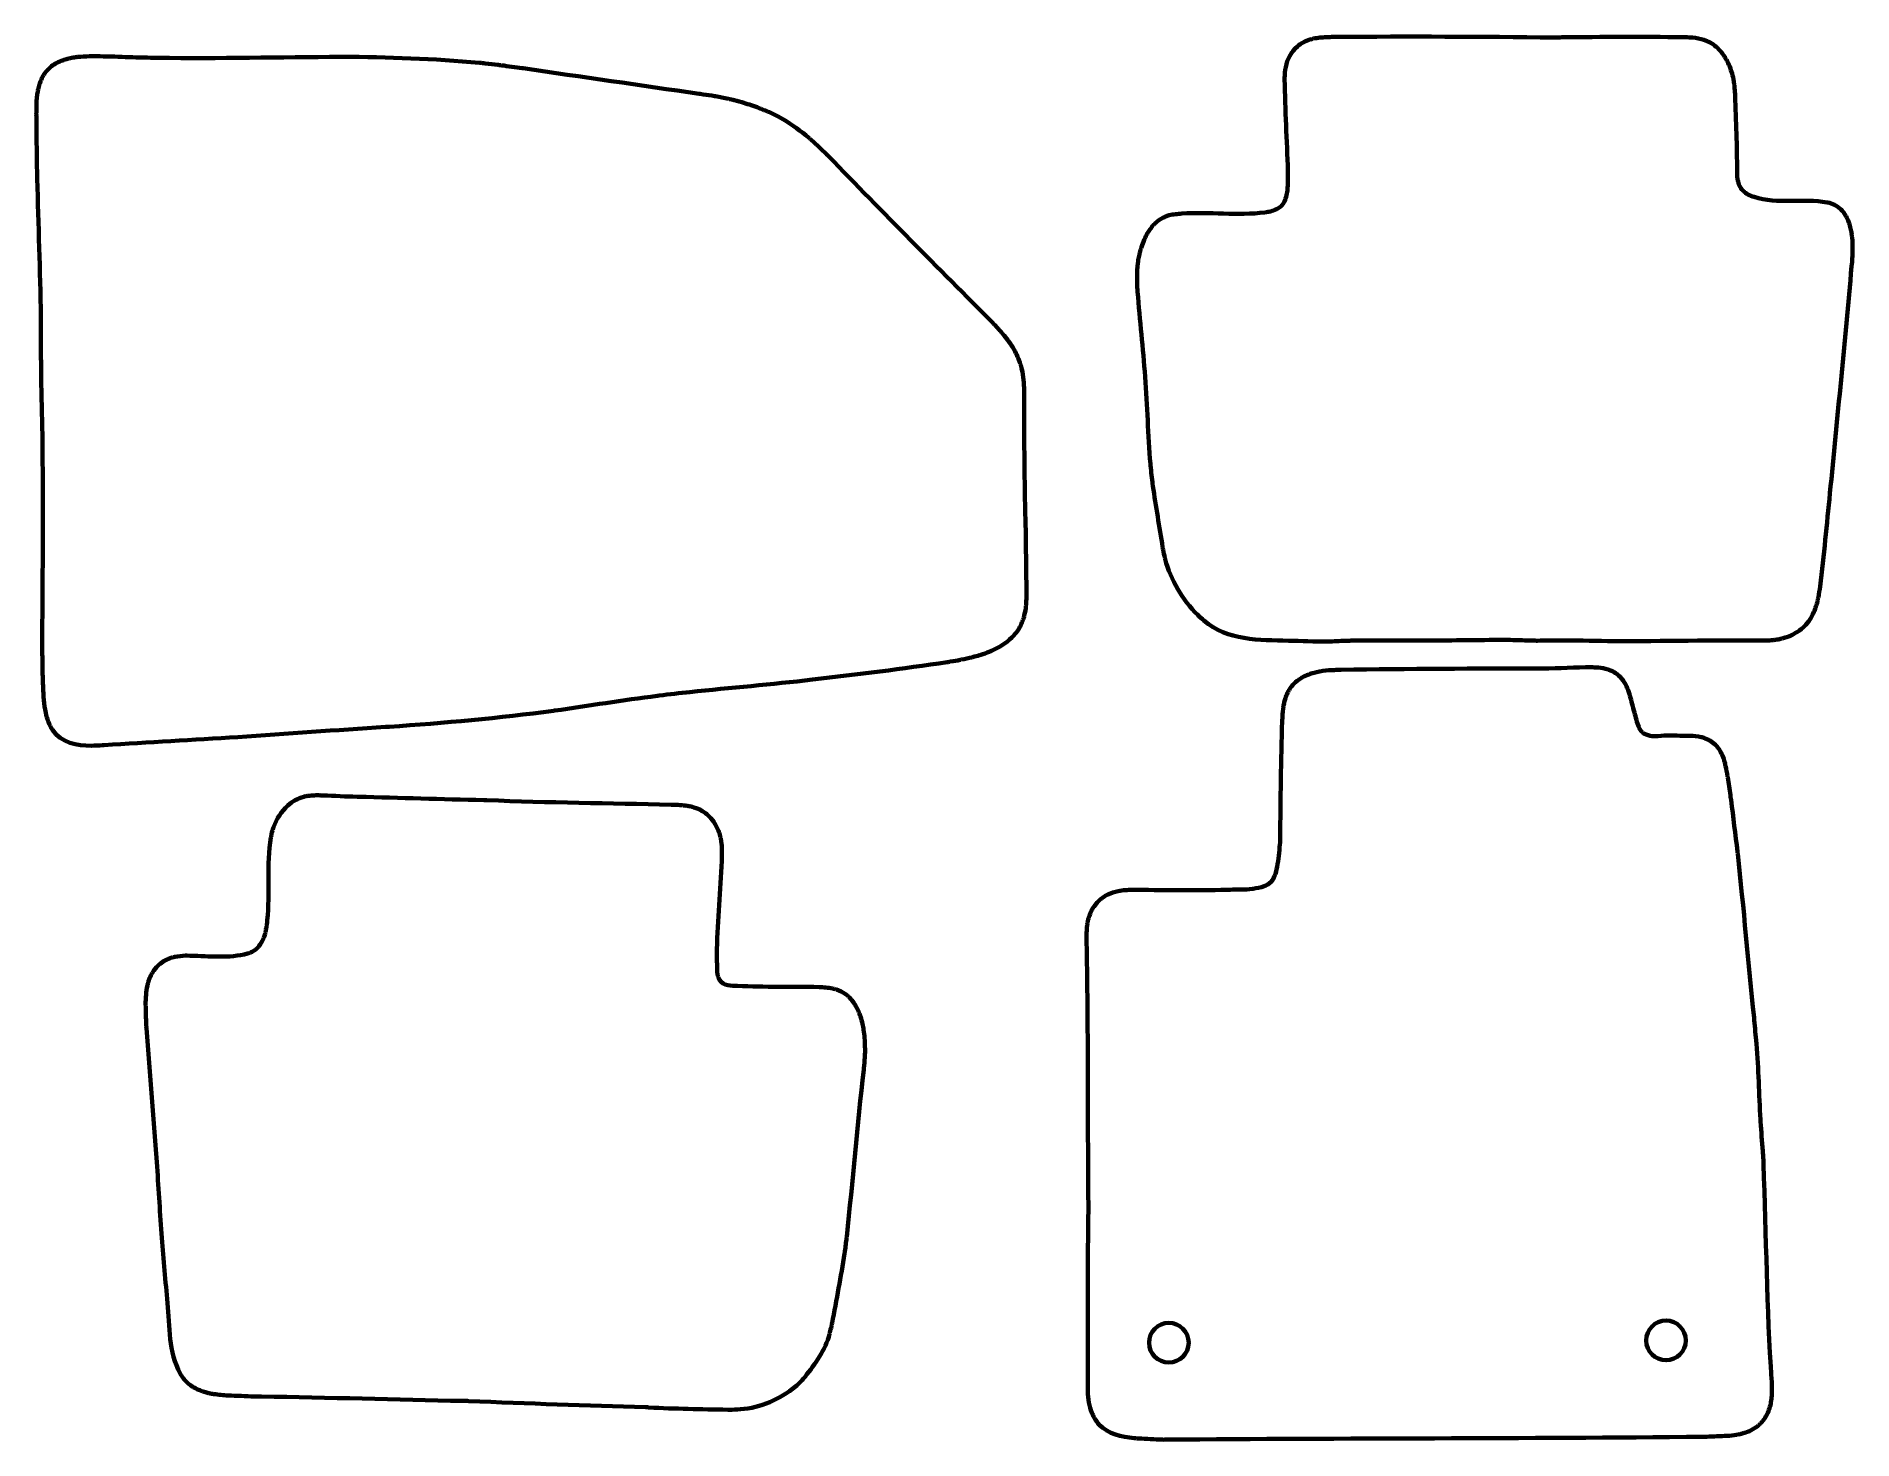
# Model space of a CAD drawing. Extents: x -1892 to -608, y -997 to -5.
import ezdxf

# ---------------------------------------------------------------- set-up
doc = ezdxf.new("R2010")
doc.units = 0
doc.layers.add('layer0', color=240, linetype='CONTINUOUS', lineweight=100)
doc.layers.add('layer1', color=255, linetype='CONTINUOUS', lineweight=100)

msp = doc.modelspace()

# ---------------------------------------------------------------- linework, layer by layer
at = {"layer": 'layer0'}
for p, q in [((-989.6, -6.7), (-989.2, -6.6)), ((-728, -5.6), (-727.3, -5.6)), ((-1847.7, -19.1), (-1847, -19.1)), ((-1345.2, -77.3), (-1344.9, -77.6)), ((-1007.2, -107.2), (-1007.2, -106.7)), ((-626.1, -122.4), (-625.5, -122.5)), ((-1091.9, -131.7), (-1091.2, -131.5)), ((-1209, -215), (-1208.7, -215.4)), ((-1095.7, -366.7), (-1095.8, -366)), ((-1230.1, -443.7), (-1230.6, -443.9)), ((-1699.8, -541.8), (-1700.3, -541.8)), ((-1734.6, -648), (-1734.9, -648.5)), ((-1814.6, -696.2), (-1814.5, -696.7))]:
    msp.add_line(p, q, dxfattribs=at)
for points in [[(-704.5, -12.5), (-704.2, -12.7), (-703.9, -13)], [(-1854.3, -19.1), (-1853.8, -19.1), (-1853.4, -19.1)], [(-1009.6, -35.5), (-1009.6, -35), (-1009.6, -34.5)], [(-1402.7, -49.2), (-1402.1, -49.3), (-1401.5, -49.4)], [(-1891.9, -61.5), (-1891.9, -60.9), (-1892, -60.2)], [(-1891.9, -54), (-1891.9, -53.5), (-1891.9, -53)], [(-1332.8, -88.9), (-1332.3, -89.4), (-1331.9, -89.8)], [(-1007.5, -112.8), (-1007.5, -112.2), (-1007.5, -111.8)], [(-1215.7, -207.7), (-1215.3, -208.1), (-1214.8, -208.6)], [(-1205.3, -219.7), (-1205.1, -220), (-1204.7, -220.4)], [(-1193.7, -255.2), (-1193.7, -255.7), (-1193.7, -256.1)], [(-1193.6, -262.7), (-1193.6, -263.4), (-1193.6, -264)], [(-1094, -374.5), (-1094.1, -374), (-1094.2, -373.5)], [(-632.3, -401.5), (-632.5, -402), (-632.6, -402.6)], [(-1246.8, -447.1), (-1247.5, -447.2), (-1248.1, -447.3)], [(-1237.9, -445.5), (-1238.4, -445.6), (-1238.9, -445.7)], [(-1224.4, -442.1), (-1224.9, -442.3), (-1225.3, -442.4)], [(-1886.8, -471.8), (-1886.8, -471.3), (-1886.8, -470.9)], [(-1701.6, -542.1), (-1702.3, -542.2), (-1702.9, -542.4)], [(-1434.8, -548.5), (-1435.3, -548.4), (-1435.9, -548.4)], [(-1785.6, -654.7), (-1786, -654.7), (-1786.5, -654.7)], [(-1814.7, -689.2), (-1814.7, -689.7), (-1814.6, -690.1)], [(-1814.2, -704.7), (-1814.1, -705.4), (-1814.1, -706)], [(-1331.2, -921.9), (-1331.1, -921.4), (-1331, -921)], [(-1329.7, -915.6), (-1329.6, -914.9), (-1329.4, -914.3)], [(-1349.1, -953), (-1348.8, -952.6), (-1348.6, -952.3)]]:
    msp.add_lwpolyline(points, dxfattribs=at)
for points, knots in [([(-1009.6, -34.5), (-1009.6, -31.9), (-1009.3, -29.2), (-1008.8, -26.7), (-1008.8, -26.7), (-1007.8, -21.1), (-1004.9, -15.8), (-1000.6, -12.1), (-1000.6, -12.1), (-998, -9.9), (-995, -8.3), (-991.8, -7.3), (-991.8, -7.3), (-991.1, -7.1), (-990.3, -6.9), (-989.6, -6.7)], [0, 0, 0, 0, 0.25, 0.25, 0.25, 0.25, 0.5, 0.5, 0.5, 0.5, 0.75, 0.75, 0.75, 0.75, 1, 1, 1, 1]), ([(-989.2, -6.6), (-987.6, -6.3), (-986.1, -6.1), (-984.6, -5.9), (-984.6, -5.9), (-984.1, -5.9), (-983.5, -5.8), (-983, -5.8), (-983, -5.8), (-982, -5.7), (-980.9, -5.6), (-979.9, -5.6), (-979.9, -5.6), (-979.7, -5.6), (-978.6, -5.5), (-978.4, -5.5), (-978.4, -5.5), (-977, -5.5), (-975.7, -5.4), (-974.3, -5.4), (-974.3, -5.4), (-973.9, -5.4), (-973.6, -5.4), (-973.2, -5.4), (-973.2, -5.4), (-921.9, -5), (-870.6, -5.3), (-819.2, -5.8), (-819.2, -5.8), (-819, -5.8), (-818.7, -5.8), (-818.5, -5.8), (-818.5, -5.8), (-816.9, -5.8), (-815.2, -5.7), (-813.6, -5.7), (-813.6, -5.7), (-785.1, -5.4), (-756.5, -5.2), (-728, -5.6)], [0, 0, 0, 0, 0.1, 0.1, 0.1, 0.1, 0.2, 0.2, 0.2, 0.2, 0.3, 0.3, 0.3, 0.3, 0.4, 0.4, 0.4, 0.4, 0.5, 0.5, 0.5, 0.5, 0.6, 0.6, 0.6, 0.6, 0.7, 0.7, 0.7, 0.7, 0.8, 0.8, 0.8, 0.8, 0.9, 0.9, 0.9, 0.9, 1, 1, 1, 1]), ([(-727.3, -5.6), (-726.9, -5.6), (-726.5, -5.6), (-726.2, -5.6), (-726.2, -5.6), (-724.5, -5.7), (-722.9, -5.8), (-721.2, -5.9), (-721.2, -5.9), (-718.5, -6.1), (-715.8, -6.6), (-713.2, -7.5), (-713.2, -7.5), (-711.7, -8), (-710.2, -8.6), (-708.8, -9.4), (-708.8, -9.4), (-707.2, -10.3), (-705.8, -11.4), (-704.5, -12.5)], [0, 0, 0, 0, 0.2, 0.2, 0.2, 0.2, 0.4, 0.4, 0.4, 0.4, 0.6, 0.6, 0.6, 0.6, 0.8, 0.8, 0.8, 0.8, 1, 1, 1, 1]), ([(-1891.9, -53), (-1891.8, -50), (-1891.5, -46.9), (-1890.9, -43.9), (-1890.9, -43.9), (-1890.9, -43.7), (-1890.7, -42.8), (-1890.7, -42.6), (-1890.7, -42.6), (-1890.4, -41.3), (-1890.1, -40.1), (-1889.7, -38.9), (-1889.7, -38.9), (-1889.6, -38.7), (-1889.4, -37.9), (-1889.3, -37.7), (-1889.3, -37.7), (-1888.9, -36.7), (-1888.4, -35.6), (-1888, -34.6), (-1888, -34.6), (-1887.9, -34.4), (-1887.6, -33.8), (-1887.5, -33.7), (-1887.5, -33.7), (-1887, -32.8), (-1886.5, -31.9), (-1885.9, -31.1), (-1885.9, -31.1), (-1885.8, -31), (-1885.5, -30.5), (-1885.4, -30.4), (-1885.4, -30.4), (-1883.4, -27.8), (-1881, -25.8), (-1878.3, -24.2), (-1878.3, -24.2), (-1878, -24.1), (-1877.7, -23.9), (-1877.4, -23.7), (-1877.4, -23.7), (-1876.1, -23), (-1874.8, -22.5), (-1873.4, -22), (-1873.4, -22), (-1873.2, -21.9), (-1872.5, -21.6), (-1872.4, -21.6), (-1872.4, -21.6), (-1871.3, -21.2), (-1870.1, -20.9), (-1869, -20.6), (-1869, -20.6), (-1868.8, -20.6), (-1868, -20.4), (-1867.8, -20.4), (-1867.8, -20.4), (-1866.6, -20.1), (-1865.3, -19.9), (-1864.1, -19.7), (-1864.1, -19.7), (-1863.9, -19.7), (-1863.1, -19.6), (-1862.9, -19.6), (-1862.9, -19.6), (-1860, -19.3), (-1857.2, -19.1), (-1854.3, -19.1)], [0, 0, 0, 0, 0.058824, 0.058824, 0.058824, 0.058824, 0.117647, 0.117647, 0.117647, 0.117647, 0.176471, 0.176471, 0.176471, 0.176471, 0.235294, 0.235294, 0.235294, 0.235294, 0.294118, 0.294118, 0.294118, 0.294118, 0.352941, 0.352941, 0.352941, 0.352941, 0.411765, 0.411765, 0.411765, 0.411765, 0.470588, 0.470588, 0.470588, 0.470588, 0.529412, 0.529412, 0.529412, 0.529412, 0.588235, 0.588235, 0.588235, 0.588235, 0.647059, 0.647059, 0.647059, 0.647059, 0.705882, 0.705882, 0.705882, 0.705882, 0.764706, 0.764706, 0.764706, 0.764706, 0.823529, 0.823529, 0.823529, 0.823529, 0.882353, 0.882353, 0.882353, 0.882353, 0.941176, 0.941176, 0.941176, 0.941176, 1, 1, 1, 1]), ([(-1853.4, -19.1), (-1851.9, -19.1), (-1850.4, -19.1), (-1848.9, -19.1), (-1848.9, -19.1), (-1848.5, -19.1), (-1848.1, -19.1), (-1847.7, -19.1)], [0, 0, 0, 0, 0.5, 0.5, 0.5, 0.5, 1, 1, 1, 1]), ([(-1847, -19.1), (-1833.3, -19.4), (-1819.6, -20), (-1805.9, -20.2), (-1805.9, -20.2), (-1762.8, -20.8), (-1719.7, -19.7), (-1676.6, -19.5), (-1676.6, -19.5), (-1676.4, -19.5), (-1676, -19.5), (-1675.8, -19.5), (-1675.8, -19.5), (-1643.5, -19.6), (-1611, -20.8), (-1578.8, -23.7), (-1578.8, -23.7), (-1578.5, -23.7), (-1578.2, -23.7), (-1578, -23.7), (-1578, -23.7), (-1577.9, -23.7), (-1577.4, -23.8), (-1577.3, -23.8), (-1577.3, -23.8), (-1577.1, -23.8), (-1576.7, -23.9), (-1576.5, -23.9), (-1576.5, -23.9), (-1575.9, -24), (-1575.3, -24), (-1574.7, -24.1), (-1574.7, -24.1), (-1571.6, -24.5), (-1568.5, -24.8), (-1565.5, -25.2), (-1565.5, -25.2), (-1565, -25.3), (-1564.5, -25.3), (-1564, -25.4), (-1564, -25.4), (-1563.8, -25.4), (-1563.4, -25.5), (-1563.2, -25.5), (-1563.2, -25.5), (-1558.3, -26.1), (-1553.4, -26.8), (-1548.5, -27.5), (-1548.5, -27.5), (-1548.4, -27.5), (-1547.9, -27.6), (-1547.8, -27.6), (-1547.8, -27.6), (-1506.3, -33.6), (-1464.9, -39.6), (-1423.4, -45.6), (-1423.4, -45.6), (-1423.2, -45.6), (-1422.9, -45.6), (-1422.7, -45.7), (-1422.7, -45.7), (-1419.9, -46.1), (-1417.2, -46.5), (-1414.5, -46.9), (-1414.5, -46.9), (-1413.9, -47), (-1413.3, -47.1), (-1412.6, -47.2), (-1412.6, -47.2), (-1412.4, -47.3), (-1412.1, -47.3), (-1411.9, -47.4), (-1411.9, -47.4), (-1408.8, -47.9), (-1405.8, -48.5), (-1402.7, -49.2)], [0, 0, 0, 0, 0.052632, 0.052632, 0.052632, 0.052632, 0.105263, 0.105263, 0.105263, 0.105263, 0.157895, 0.157895, 0.157895, 0.157895, 0.210526, 0.210526, 0.210526, 0.210526, 0.263158, 0.263158, 0.263158, 0.263158, 0.315789, 0.315789, 0.315789, 0.315789, 0.368421, 0.368421, 0.368421, 0.368421, 0.421053, 0.421053, 0.421053, 0.421053, 0.473684, 0.473684, 0.473684, 0.473684, 0.526316, 0.526316, 0.526316, 0.526316, 0.578947, 0.578947, 0.578947, 0.578947, 0.631579, 0.631579, 0.631579, 0.631579, 0.684211, 0.684211, 0.684211, 0.684211, 0.736842, 0.736842, 0.736842, 0.736842, 0.789474, 0.789474, 0.789474, 0.789474, 0.842105, 0.842105, 0.842105, 0.842105, 0.894737, 0.894737, 0.894737, 0.894737, 0.947368, 0.947368, 0.947368, 0.947368, 1, 1, 1, 1]), ([(-703.9, -13), (-703.3, -13.5), (-702.8, -14.1), (-702.2, -14.7), (-702.2, -14.7), (-701.4, -15.5), (-700.7, -16.4), (-700, -17.3), (-700, -17.3), (-699.9, -17.4), (-699.6, -17.9), (-699.5, -18), (-699.5, -18), (-699, -18.7), (-698.5, -19.5), (-698.1, -20.2), (-698.1, -20.2), (-698, -20.3), (-697.7, -20.8), (-697.6, -20.9), (-697.6, -20.9), (-697.2, -21.7), (-696.8, -22.4), (-696.4, -23.2), (-696.4, -23.2), (-696.3, -23.4), (-696.1, -23.9), (-696, -24), (-696, -24), (-694.6, -27.2), (-693.4, -30.5), (-692.6, -33.9), (-692.6, -33.9), (-692.6, -34.1), (-692.5, -34.6), (-692.4, -34.8), (-692.4, -34.8), (-692.2, -36), (-692, -37.3), (-691.8, -38.5), (-691.8, -38.5), (-691.8, -38.8), (-691.7, -39.2), (-691.7, -39.6), (-691.7, -39.6), (-691.6, -40.3), (-691.5, -41.1), (-691.5, -41.9), (-691.5, -41.9), (-691.3, -43.6), (-691.2, -45.2), (-691.2, -46.9), (-691.2, -46.9), (-690.6, -64.8), (-689.7, -82.6), (-689.8, -100.5), (-689.8, -100.5), (-689.8, -101.1), (-689.8, -101.7), (-689.8, -102.4), (-689.8, -102.4), (-689.8, -102.9), (-689.7, -103.4), (-689.7, -103.9), (-689.7, -103.9), (-689.7, -104), (-689.7, -104.4), (-689.6, -104.6), (-689.6, -104.6), (-689.6, -105.2), (-689.5, -105.8), (-689.4, -106.4), (-689.4, -106.4), (-689.3, -106.7), (-689.2, -107.3), (-689.1, -107.6), (-689.1, -107.6), (-689, -108.3), (-688.8, -109), (-688.5, -109.6), (-688.5, -109.6), (-688, -110.9), (-687.3, -112.1), (-686.4, -113.2), (-686.4, -113.2), (-686, -113.7), (-685.6, -114.1), (-685.1, -114.5), (-685.1, -114.5), (-684.7, -114.9), (-684.2, -115.3), (-683.7, -115.7), (-683.7, -115.7), (-683.2, -116.1), (-682.6, -116.4), (-682.1, -116.7), (-682.1, -116.7), (-680.8, -117.4), (-679.3, -118.1), (-677.8, -118.5), (-677.8, -118.5), (-661.1, -123.9), (-643.1, -119.2), (-626.1, -122.4)], [0, 0, 0, 0, 0.038462, 0.038462, 0.038462, 0.038462, 0.076923, 0.076923, 0.076923, 0.076923, 0.115385, 0.115385, 0.115385, 0.115385, 0.153846, 0.153846, 0.153846, 0.153846, 0.192308, 0.192308, 0.192308, 0.192308, 0.230769, 0.230769, 0.230769, 0.230769, 0.269231, 0.269231, 0.269231, 0.269231, 0.307692, 0.307692, 0.307692, 0.307692, 0.346154, 0.346154, 0.346154, 0.346154, 0.384615, 0.384615, 0.384615, 0.384615, 0.423077, 0.423077, 0.423077, 0.423077, 0.461538, 0.461538, 0.461538, 0.461538, 0.5, 0.5, 0.5, 0.5, 0.538462, 0.538462, 0.538462, 0.538462, 0.576923, 0.576923, 0.576923, 0.576923, 0.615385, 0.615385, 0.615385, 0.615385, 0.653846, 0.653846, 0.653846, 0.653846, 0.692308, 0.692308, 0.692308, 0.692308, 0.730769, 0.730769, 0.730769, 0.730769, 0.769231, 0.769231, 0.769231, 0.769231, 0.807692, 0.807692, 0.807692, 0.807692, 0.846154, 0.846154, 0.846154, 0.846154, 0.884615, 0.884615, 0.884615, 0.884615, 0.923077, 0.923077, 0.923077, 0.923077, 0.961538, 0.961538, 0.961538, 0.961538, 1, 1, 1, 1]), ([(-1007.2, -106.7), (-1007.2, -104.9), (-1007.2, -103.1), (-1007.2, -101.2), (-1007.2, -101.2), (-1007.2, -100.9), (-1007.2, -100.5), (-1007.2, -100.1), (-1007.2, -100.1), (-1008, -78.5), (-1009.2, -57), (-1009.6, -35.5)], [0, 0, 0, 0, 0.333333, 0.333333, 0.333333, 0.333333, 0.666667, 0.666667, 0.666667, 0.666667, 1, 1, 1, 1]), ([(-1401.5, -49.4), (-1401.1, -49.5), (-1400.7, -49.6), (-1400.4, -49.7), (-1400.4, -49.7), (-1398, -50.3), (-1395.6, -51), (-1393.3, -51.6), (-1393.3, -51.6), (-1389.7, -52.6), (-1386.1, -53.9), (-1382.5, -55.1), (-1382.5, -55.1), (-1382.2, -55.3), (-1381.8, -55.4), (-1381.5, -55.5), (-1381.5, -55.5), (-1378.9, -56.6), (-1376.3, -57.6), (-1373.8, -58.7), (-1373.8, -58.7), (-1371.2, -59.8), (-1368.7, -61.1), (-1366.3, -62.4), (-1366.3, -62.4), (-1359.8, -66), (-1353.8, -70.3), (-1348.1, -74.9), (-1348.1, -74.9), (-1347.2, -75.7), (-1346.2, -76.4), (-1345.2, -77.3)], [0, 0, 0, 0, 0.125, 0.125, 0.125, 0.125, 0.25, 0.25, 0.25, 0.25, 0.375, 0.375, 0.375, 0.375, 0.5, 0.5, 0.5, 0.5, 0.625, 0.625, 0.625, 0.625, 0.75, 0.75, 0.75, 0.75, 0.875, 0.875, 0.875, 0.875, 1, 1, 1, 1]), ([(-1892, -60.2), (-1892, -59.9), (-1892, -59.4), (-1891.9, -59.1), (-1891.9, -59.1), (-1891.9, -57.4), (-1891.9, -55.7), (-1891.9, -54)], [0, 0, 0, 0, 0.5, 0.5, 0.5, 0.5, 1, 1, 1, 1]), ([(-1886.8, -470.9), (-1886.9, -469.6), (-1887, -468.2), (-1887.1, -466.9), (-1887.1, -466.9), (-1887.1, -466.5), (-1887.1, -466.1), (-1887.1, -465.8), (-1887.1, -465.8), (-1887.3, -461.3), (-1887.5, -456.9), (-1887.6, -452.4), (-1887.6, -452.4), (-1887.6, -452.2), (-1887.6, -451.9), (-1887.6, -451.7), (-1887.6, -451.7), (-1887.7, -444.8), (-1887.8, -437.9), (-1887.8, -431), (-1887.8, -431), (-1887.8, -430.8), (-1887.8, -430.5), (-1887.8, -430.2), (-1887.8, -430.2), (-1887.5, -382.4), (-1887, -334.5), (-1887.7, -286.6), (-1887.7, -286.6), (-1887.9, -273), (-1888.4, -259.4), (-1888.6, -245.8), (-1888.6, -245.8), (-1888.7, -231.6), (-1888.6, -217.4), (-1888.8, -203.1), (-1888.8, -203.1), (-1889.2, -170.6), (-1890.5, -138.2), (-1891.3, -105.7), (-1891.3, -105.7), (-1891.7, -91), (-1891.8, -76.2), (-1891.9, -61.5)], [0, 0, 0, 0, 0.090909, 0.090909, 0.090909, 0.090909, 0.181818, 0.181818, 0.181818, 0.181818, 0.272727, 0.272727, 0.272727, 0.272727, 0.363636, 0.363636, 0.363636, 0.363636, 0.454545, 0.454545, 0.454545, 0.454545, 0.545455, 0.545455, 0.545455, 0.545455, 0.636364, 0.636364, 0.636364, 0.636364, 0.727273, 0.727273, 0.727273, 0.727273, 0.818182, 0.818182, 0.818182, 0.818182, 0.909091, 0.909091, 0.909091, 0.909091, 1, 1, 1, 1]), ([(-1344.9, -77.6), (-1343, -79.2), (-1341.1, -80.9), (-1339.3, -82.6), (-1339.3, -82.6), (-1337.4, -84.4), (-1335.5, -86.3), (-1333.6, -88.1), (-1333.6, -88.1), (-1333.4, -88.4), (-1333.1, -88.7), (-1332.8, -88.9)], [0, 0, 0, 0, 0.333333, 0.333333, 0.333333, 0.333333, 0.666667, 0.666667, 0.666667, 0.666667, 1, 1, 1, 1]), ([(-1091.2, -131.5), (-1089.8, -131.1), (-1088.3, -130.8), (-1086.7, -130.7), (-1086.7, -130.7), (-1085.3, -130.6), (-1083.8, -130.5), (-1082.3, -130.3), (-1082.3, -130.3), (-1062.7, -128.9), (-1042.9, -131.9), (-1023.4, -129.4), (-1023.4, -129.4), (-1023.2, -129.4), (-1022.4, -129.3), (-1022.3, -129.2), (-1022.3, -129.2), (-1021.3, -129.1), (-1020.3, -128.9), (-1019.4, -128.7), (-1019.4, -128.7), (-1019.2, -128.6), (-1018.7, -128.5), (-1018.5, -128.4), (-1018.5, -128.4), (-1017.2, -128), (-1015.6, -127.5), (-1014.4, -126.7), (-1014.4, -126.7), (-1013.5, -126.2), (-1012.4, -125.5), (-1011.8, -124.8), (-1011.8, -124.8), (-1011, -124), (-1010.2, -122.6), (-1009.7, -121.7), (-1009.7, -121.7), (-1008.4, -119), (-1007.8, -115.7), (-1007.5, -112.8)], [0, 0, 0, 0, 0.1, 0.1, 0.1, 0.1, 0.2, 0.2, 0.2, 0.2, 0.3, 0.3, 0.3, 0.3, 0.4, 0.4, 0.4, 0.4, 0.5, 0.5, 0.5, 0.5, 0.6, 0.6, 0.6, 0.6, 0.7, 0.7, 0.7, 0.7, 0.8, 0.8, 0.8, 0.8, 0.9, 0.9, 0.9, 0.9, 1, 1, 1, 1]), ([(-625.5, -122.5), (-623.9, -122.8), (-622.4, -123.4), (-621, -124.1), (-621, -124.1), (-619.3, -124.9), (-617.8, -126), (-616.5, -127.2), (-616.5, -127.2), (-615.1, -128.5), (-614, -130), (-613.1, -131.6), (-613.1, -131.6), (-613, -131.6), (-612.7, -132.1), (-612.7, -132.2), (-612.7, -132.2), (-612.3, -132.9), (-612, -133.6), (-611.7, -134.3), (-611.7, -134.3), (-611.6, -134.5), (-611.4, -135), (-611.3, -135.2), (-611.3, -135.2), (-611, -136), (-610.6, -136.9), (-610.4, -137.8), (-610.4, -137.8), (-610, -139.1), (-609.6, -140.4), (-609.3, -141.7), (-609.3, -141.7), (-609.3, -141.9), (-609.2, -142.5), (-609.1, -142.7), (-609.1, -142.7), (-608.9, -143.7), (-608.8, -144.8), (-608.6, -145.8), (-608.6, -145.8), (-608.6, -146), (-608.5, -146.7), (-608.5, -146.9), (-608.5, -146.9), (-608.3, -148.1), (-608.2, -149.3), (-608.2, -150.5), (-608.2, -150.5), (-608.2, -150.7), (-608.1, -151.5), (-608.1, -151.7), (-608.1, -151.7), (-608.1, -153), (-608.1, -154.3), (-608.1, -155.6), (-608.1, -155.6), (-608.1, -155.8), (-608.1, -156.8), (-608.1, -157), (-608.1, -157), (-608.1, -157.4), (-608.1, -158), (-608.1, -158.4), (-608.1, -158.4), (-608.2, -159.5), (-608.2, -160.5), (-608.3, -161.6), (-608.3, -161.6), (-608.4, -163.6), (-608.6, -165.5), (-608.8, -167.5), (-608.8, -167.5), (-613.5, -221), (-618.9, -274.4), (-624.1, -327.9), (-624.1, -327.9), (-626.3, -349.9), (-628.4, -371.8), (-631.1, -393.7), (-631.1, -393.7), (-631.4, -396.3), (-631.9, -398.9), (-632.3, -401.5)], [0, 0, 0, 0, 0.047619, 0.047619, 0.047619, 0.047619, 0.095238, 0.095238, 0.095238, 0.095238, 0.142857, 0.142857, 0.142857, 0.142857, 0.190476, 0.190476, 0.190476, 0.190476, 0.238095, 0.238095, 0.238095, 0.238095, 0.285714, 0.285714, 0.285714, 0.285714, 0.333333, 0.333333, 0.333333, 0.333333, 0.380952, 0.380952, 0.380952, 0.380952, 0.428571, 0.428571, 0.428571, 0.428571, 0.47619, 0.47619, 0.47619, 0.47619, 0.52381, 0.52381, 0.52381, 0.52381, 0.571429, 0.571429, 0.571429, 0.571429, 0.619048, 0.619048, 0.619048, 0.619048, 0.666667, 0.666667, 0.666667, 0.666667, 0.714286, 0.714286, 0.714286, 0.714286, 0.761905, 0.761905, 0.761905, 0.761905, 0.809524, 0.809524, 0.809524, 0.809524, 0.857143, 0.857143, 0.857143, 0.857143, 0.904762, 0.904762, 0.904762, 0.904762, 0.952381, 0.952381, 0.952381, 0.952381, 1, 1, 1, 1]), ([(-1095.8, -366), (-1098.2, -351.6), (-1100.5, -337.2), (-1102.7, -322.8), (-1102.7, -322.8), (-1102.7, -322.4), (-1102.8, -322), (-1102.9, -321.7), (-1102.9, -321.7), (-1103.1, -319.5), (-1103.4, -317.4), (-1103.7, -315.2), (-1103.7, -315.2), (-1103.9, -312.9), (-1104.1, -310.6), (-1104.4, -308.3), (-1104.4, -308.3), (-1104.4, -308), (-1104.4, -307.5), (-1104.5, -307.2), (-1104.5, -307.2), (-1106.1, -286.7), (-1106.7, -266.2), (-1108.2, -245.7), (-1108.2, -245.7), (-1109.7, -225.6), (-1112, -205.6), (-1113.5, -185.6), (-1113.5, -185.6), (-1113.5, -185.2), (-1113.5, -184.9), (-1113.6, -184.5), (-1113.6, -184.5), (-1113.8, -181.2), (-1113.9, -177.8), (-1113.9, -174.5), (-1113.9, -174.5), (-1113.9, -172.7), (-1113.8, -171), (-1113.7, -169.2), (-1113.7, -169.2), (-1113.6, -169), (-1113.6, -168.2), (-1113.6, -168), (-1113.6, -168), (-1113.5, -166.7), (-1113.3, -165.5), (-1113.1, -164.3), (-1113.1, -164.3), (-1113.1, -164.1), (-1113, -163.3), (-1113, -163), (-1113, -163), (-1112.8, -161.7), (-1112.5, -160.5), (-1112.2, -159.2), (-1112.2, -159.2), (-1112.2, -159), (-1112, -158.1), (-1111.9, -157.9), (-1111.9, -157.9), (-1111.6, -156.5), (-1111.2, -155.2), (-1110.8, -153.9), (-1110.8, -153.9), (-1110.2, -152.2), (-1109.6, -150.6), (-1108.9, -148.9), (-1108.9, -148.9), (-1108.8, -148.7), (-1108.5, -148), (-1108.4, -147.8), (-1108.4, -147.8), (-1107.9, -146.7), (-1107.3, -145.6), (-1106.7, -144.5), (-1106.7, -144.5), (-1106.6, -144.3), (-1106.2, -143.6), (-1106.1, -143.4), (-1106.1, -143.4), (-1105.4, -142.4), (-1104.8, -141.4), (-1104, -140.5), (-1104, -140.5), (-1103.9, -140.3), (-1103.5, -139.7), (-1103.4, -139.6), (-1103.4, -139.6), (-1102.7, -138.8), (-1102, -138), (-1101.2, -137.3), (-1101.2, -137.3), (-1101.1, -137.1), (-1100.6, -136.7), (-1100.5, -136.6), (-1100.5, -136.6), (-1099.8, -136), (-1099.1, -135.4), (-1098.4, -134.9), (-1098.4, -134.9), (-1098.3, -134.8), (-1097.8, -134.5), (-1097.7, -134.4), (-1097.7, -134.4), (-1096.6, -133.7), (-1095.5, -133.2), (-1094.4, -132.7), (-1094.4, -132.7), (-1093.6, -132.3), (-1092.7, -132), (-1091.9, -131.7)], [0, 0, 0, 0, 0.035714, 0.035714, 0.035714, 0.035714, 0.071429, 0.071429, 0.071429, 0.071429, 0.107143, 0.107143, 0.107143, 0.107143, 0.142857, 0.142857, 0.142857, 0.142857, 0.178571, 0.178571, 0.178571, 0.178571, 0.214286, 0.214286, 0.214286, 0.214286, 0.25, 0.25, 0.25, 0.25, 0.285714, 0.285714, 0.285714, 0.285714, 0.321429, 0.321429, 0.321429, 0.321429, 0.357143, 0.357143, 0.357143, 0.357143, 0.392857, 0.392857, 0.392857, 0.392857, 0.428571, 0.428571, 0.428571, 0.428571, 0.464286, 0.464286, 0.464286, 0.464286, 0.5, 0.5, 0.5, 0.5, 0.535714, 0.535714, 0.535714, 0.535714, 0.571429, 0.571429, 0.571429, 0.571429, 0.607143, 0.607143, 0.607143, 0.607143, 0.642857, 0.642857, 0.642857, 0.642857, 0.678571, 0.678571, 0.678571, 0.678571, 0.714286, 0.714286, 0.714286, 0.714286, 0.75, 0.75, 0.75, 0.75, 0.785714, 0.785714, 0.785714, 0.785714, 0.821429, 0.821429, 0.821429, 0.821429, 0.857143, 0.857143, 0.857143, 0.857143, 0.892857, 0.892857, 0.892857, 0.892857, 0.928571, 0.928571, 0.928571, 0.928571, 0.964286, 0.964286, 0.964286, 0.964286, 1, 1, 1, 1]), ([(-1214.8, -208.6), (-1214.6, -208.8), (-1214.3, -209.1), (-1214, -209.4), (-1214, -209.4), (-1212.4, -211.3), (-1210.7, -213.1), (-1209, -215)], [0, 0, 0, 0, 0.5, 0.5, 0.5, 0.5, 1, 1, 1, 1]), ([(-1204.7, -220.4), (-1202.8, -223), (-1201, -225.9), (-1199.6, -228.8), (-1199.6, -228.8), (-1198.7, -230.6), (-1197.9, -232.4), (-1197.2, -234.3), (-1197.2, -234.3), (-1197.1, -234.5), (-1196.8, -235.3), (-1196.7, -235.6), (-1196.7, -235.6), (-1196.3, -236.8), (-1195.9, -238), (-1195.6, -239.2), (-1195.6, -239.2), (-1195.6, -239.4), (-1195.4, -240.2), (-1195.3, -240.4), (-1195.3, -240.4), (-1194.2, -245.2), (-1193.8, -250.2), (-1193.7, -255.2)], [0, 0, 0, 0, 0.166667, 0.166667, 0.166667, 0.166667, 0.333333, 0.333333, 0.333333, 0.333333, 0.5, 0.5, 0.5, 0.5, 0.666667, 0.666667, 0.666667, 0.666667, 0.833333, 0.833333, 0.833333, 0.833333, 1, 1, 1, 1]), ([(-1193.7, -256.1), (-1193.7, -257.9), (-1193.6, -259.7), (-1193.6, -261.6), (-1193.6, -261.6), (-1193.6, -261.9), (-1193.6, -262.4), (-1193.6, -262.7)], [0, 0, 0, 0, 0.5, 0.5, 0.5, 0.5, 1, 1, 1, 1]), ([(-1193.6, -264), (-1193.8, -291.7), (-1193.4, -319.2), (-1192.8, -346.9), (-1192.8, -346.9), (-1192.8, -347.1), (-1192.7, -347.4), (-1192.7, -347.6), (-1192.7, -347.6), (-1192.4, -364.1), (-1192.4, -380.5), (-1192, -397), (-1192, -397), (-1192, -397.4), (-1192, -397.7), (-1192, -398.1), (-1192, -398.1), (-1192, -400.9), (-1192.1, -403.7), (-1192.3, -406.5), (-1192.3, -406.5), (-1192.3, -406.7), (-1192.4, -407.3), (-1192.4, -407.5), (-1192.4, -407.5), (-1192.6, -409.7), (-1193, -411.9), (-1193.6, -414.1), (-1193.6, -414.1), (-1193.6, -414.2), (-1193.7, -414.8), (-1193.8, -414.9), (-1193.8, -414.9), (-1194.1, -416), (-1194.4, -417.1), (-1194.8, -418.2), (-1194.8, -418.2), (-1195.1, -418.9), (-1195.4, -419.7), (-1195.8, -420.5), (-1195.8, -420.5), (-1195.8, -420.6), (-1196.1, -421.1), (-1196.1, -421.3), (-1196.1, -421.3), (-1196.5, -422), (-1196.9, -422.8), (-1197.3, -423.5), (-1197.3, -423.5), (-1197.9, -424.4), (-1198.5, -425.4), (-1199.1, -426.2), (-1199.1, -426.2), (-1199.2, -426.4), (-1199.6, -426.8), (-1199.7, -426.9), (-1199.7, -426.9), (-1203.1, -431.2), (-1207.6, -434.6), (-1212.5, -437.1), (-1212.5, -437.1), (-1216.3, -439.2), (-1220.3, -440.9), (-1224.4, -442.1)], [0, 0, 0, 0, 0.0625, 0.0625, 0.0625, 0.0625, 0.125, 0.125, 0.125, 0.125, 0.1875, 0.1875, 0.1875, 0.1875, 0.25, 0.25, 0.25, 0.25, 0.3125, 0.3125, 0.3125, 0.3125, 0.375, 0.375, 0.375, 0.375, 0.4375, 0.4375, 0.4375, 0.4375, 0.5, 0.5, 0.5, 0.5, 0.5625, 0.5625, 0.5625, 0.5625, 0.625, 0.625, 0.625, 0.625, 0.6875, 0.6875, 0.6875, 0.6875, 0.75, 0.75, 0.75, 0.75, 0.8125, 0.8125, 0.8125, 0.8125, 0.875, 0.875, 0.875, 0.875, 0.9375, 0.9375, 0.9375, 0.9375, 1, 1, 1, 1]), ([(-1094.2, -373.5), (-1094.6, -371.6), (-1095.1, -369.7), (-1095.5, -367.8), (-1095.5, -367.8), (-1095.5, -367.4), (-1095.6, -367), (-1095.7, -366.7)], [0, 0, 0, 0, 0.5, 0.5, 0.5, 0.5, 1, 1, 1, 1]), ([(-1006.9, -432.1), (-1027.3, -431.6), (-1050.2, -432.2), (-1066.6, -417.9), (-1066.6, -417.9), (-1068.1, -416.6), (-1069.6, -415.3), (-1071, -413.9), (-1071, -413.9), (-1081.8, -403.2), (-1090.1, -389.1), (-1094, -374.5)], [0, 0, 0, 0, 0.333333, 0.333333, 0.333333, 0.333333, 0.666667, 0.666667, 0.666667, 0.666667, 1, 1, 1, 1]), ([(-632.6, -402.6), (-632.6, -402.8), (-632.8, -403.5), (-632.8, -403.7), (-632.8, -403.7), (-633.1, -404.8), (-633.3, -405.9), (-633.6, -406.9), (-633.6, -406.9), (-633.7, -407.1), (-633.9, -407.8), (-634, -408), (-634, -408), (-634.3, -409), (-634.6, -410), (-635, -410.9), (-635, -410.9), (-635.1, -411.1), (-635.3, -411.7), (-635.4, -411.8), (-635.4, -411.8), (-636.3, -413.9), (-637.4, -415.8), (-638.6, -417.7), (-638.6, -417.7), (-638.7, -417.8), (-639, -418.3), (-639.1, -418.4), (-639.1, -418.4), (-640.4, -420.1), (-641.9, -421.8), (-643.6, -423.2), (-643.6, -423.2), (-643.7, -423.3), (-644.1, -423.7), (-644.2, -423.8), (-644.2, -423.8), (-646, -425.2), (-647.9, -426.4), (-649.8, -427.5), (-649.8, -427.5), (-650, -427.6), (-650.6, -427.9), (-650.7, -427.9), (-650.7, -427.9), (-651.6, -428.4), (-652.5, -428.8), (-653.5, -429.1), (-653.5, -429.1), (-653.6, -429.2), (-654.2, -429.4), (-654.4, -429.5), (-654.4, -429.5), (-655.3, -429.8), (-656.3, -430.1), (-657.2, -430.4), (-657.2, -430.4), (-657.4, -430.4), (-658, -430.6), (-658.2, -430.6), (-658.2, -430.6), (-659.2, -430.9), (-660.3, -431.1), (-661.3, -431.3), (-661.3, -431.3), (-661.5, -431.3), (-662.2, -431.4), (-662.4, -431.5), (-662.4, -431.5), (-663.5, -431.6), (-664.7, -431.7), (-665.8, -431.8), (-665.8, -431.8), (-666, -431.9), (-666.7, -431.9), (-666.9, -431.9), (-666.9, -431.9), (-668.1, -432), (-669.3, -432), (-670.5, -432), (-670.5, -432), (-670.8, -432), (-671.2, -432), (-671.6, -432), (-671.6, -432), (-706.7, -431.6), (-741.9, -432.6), (-777.1, -432.4), (-777.1, -432.4), (-788.5, -432.3), (-799.9, -432), (-811.4, -431.9), (-811.4, -431.9), (-817.9, -431.9), (-824.5, -432), (-831.1, -432.1), (-831.1, -432.1), (-831.3, -432.1), (-831.6, -432.1), (-831.8, -432.1), (-831.8, -432.1), (-831.9, -432.1), (-832.5, -432), (-832.6, -432), (-832.6, -432), (-832.8, -432), (-833.1, -432), (-833.3, -432), (-833.3, -432), (-839, -431.9), (-844.6, -431.7), (-850.2, -431.6), (-850.2, -431.6), (-852.6, -431.6), (-854.9, -431.6), (-857.2, -431.6), (-857.2, -431.6), (-857.5, -431.6), (-857.9, -431.6), (-858.3, -431.6), (-858.3, -431.6), (-876, -431.6), (-893.7, -432), (-911.3, -432), (-911.3, -432), (-928.4, -432.1), (-945.5, -431.7), (-962.5, -432), (-962.5, -432), (-962.8, -432), (-963.1, -432.1), (-963.3, -432.1), (-963.3, -432.1), (-967.5, -432.2), (-971.8, -432.4), (-976, -432.6), (-976, -432.6), (-976.7, -432.6), (-977.3, -432.6), (-977.9, -432.6), (-977.9, -432.6), (-978.1, -432.6), (-978.5, -432.6), (-978.7, -432.7), (-978.7, -432.7), (-978.8, -432.7), (-979.3, -432.7), (-979.4, -432.7), (-979.4, -432.7), (-988.6, -432.7), (-997.7, -432.4), (-1006.9, -432.1)], [0, 0, 0, 0, 0.026316, 0.026316, 0.026316, 0.026316, 0.052632, 0.052632, 0.052632, 0.052632, 0.078947, 0.078947, 0.078947, 0.078947, 0.105263, 0.105263, 0.105263, 0.105263, 0.131579, 0.131579, 0.131579, 0.131579, 0.157895, 0.157895, 0.157895, 0.157895, 0.184211, 0.184211, 0.184211, 0.184211, 0.210526, 0.210526, 0.210526, 0.210526, 0.236842, 0.236842, 0.236842, 0.236842, 0.263158, 0.263158, 0.263158, 0.263158, 0.289474, 0.289474, 0.289474, 0.289474, 0.315789, 0.315789, 0.315789, 0.315789, 0.342105, 0.342105, 0.342105, 0.342105, 0.368421, 0.368421, 0.368421, 0.368421, 0.394737, 0.394737, 0.394737, 0.394737, 0.421053, 0.421053, 0.421053, 0.421053, 0.447368, 0.447368, 0.447368, 0.447368, 0.473684, 0.473684, 0.473684, 0.473684, 0.5, 0.5, 0.5, 0.5, 0.526316, 0.526316, 0.526316, 0.526316, 0.552632, 0.552632, 0.552632, 0.552632, 0.578947, 0.578947, 0.578947, 0.578947, 0.605263, 0.605263, 0.605263, 0.605263, 0.631579, 0.631579, 0.631579, 0.631579, 0.657895, 0.657895, 0.657895, 0.657895, 0.684211, 0.684211, 0.684211, 0.684211, 0.710526, 0.710526, 0.710526, 0.710526, 0.736842, 0.736842, 0.736842, 0.736842, 0.763158, 0.763158, 0.763158, 0.763158, 0.789474, 0.789474, 0.789474, 0.789474, 0.815789, 0.815789, 0.815789, 0.815789, 0.842105, 0.842105, 0.842105, 0.842105, 0.868421, 0.868421, 0.868421, 0.868421, 0.894737, 0.894737, 0.894737, 0.894737, 0.921053, 0.921053, 0.921053, 0.921053, 0.947368, 0.947368, 0.947368, 0.947368, 0.973684, 0.973684, 0.973684, 0.973684, 1, 1, 1, 1]), ([(-1248.1, -447.3), (-1279.7, -452), (-1311.5, -455.9), (-1343.2, -459.6), (-1343.2, -459.6), (-1372.1, -463), (-1401, -465.4), (-1429.9, -468.4), (-1429.9, -468.4), (-1437.2, -469.2), (-1444.4, -470), (-1451.6, -470.9), (-1451.6, -470.9), (-1451.8, -470.9), (-1452.2, -470.9), (-1452.4, -471), (-1452.4, -471), (-1452.5, -471), (-1453, -471), (-1453.1, -471.1), (-1453.1, -471.1), (-1477.3, -474.1), (-1501.4, -478.1), (-1525.5, -481.5), (-1525.5, -481.5), (-1525.6, -481.5), (-1526.2, -481.6), (-1526.3, -481.6), (-1526.3, -481.6), (-1564.8, -486.8), (-1603.7, -490.2), (-1642.5, -493), (-1642.5, -493), (-1642.7, -493), (-1643, -493), (-1643.2, -493), (-1643.2, -493), (-1643.9, -493.1), (-1644.5, -493.1), (-1645.1, -493.1), (-1645.1, -493.1), (-1680, -495.3), (-1714.7, -497.8), (-1749.6, -500.2), (-1749.6, -500.2), (-1781.1, -502.3), (-1812.6, -503.9), (-1844.1, -505.9), (-1844.1, -505.9), (-1844.5, -506), (-1844.8, -506), (-1845.2, -506), (-1845.2, -506), (-1847.8, -506.2), (-1850.4, -506.2), (-1853, -506.3)], [0, 0, 0, 0, 0.071429, 0.071429, 0.071429, 0.071429, 0.142857, 0.142857, 0.142857, 0.142857, 0.214286, 0.214286, 0.214286, 0.214286, 0.285714, 0.285714, 0.285714, 0.285714, 0.357143, 0.357143, 0.357143, 0.357143, 0.428571, 0.428571, 0.428571, 0.428571, 0.5, 0.5, 0.5, 0.5, 0.571429, 0.571429, 0.571429, 0.571429, 0.642857, 0.642857, 0.642857, 0.642857, 0.714286, 0.714286, 0.714286, 0.714286, 0.785714, 0.785714, 0.785714, 0.785714, 0.857143, 0.857143, 0.857143, 0.857143, 0.928571, 0.928571, 0.928571, 0.928571, 1, 1, 1, 1]), ([(-1238.9, -445.7), (-1241.1, -446.1), (-1243.4, -446.5), (-1245.7, -446.9), (-1245.7, -446.9), (-1246.1, -446.9), (-1246.5, -447), (-1246.8, -447.1)], [0, 0, 0, 0, 0.5, 0.5, 0.5, 0.5, 1, 1, 1, 1]), ([(-1116, -995.7), (-1124.7, -994.9), (-1134.4, -992.7), (-1140.6, -986.2), (-1140.6, -986.2), (-1141.9, -984.8), (-1143, -983.2), (-1144, -981.6), (-1144, -981.6), (-1144.1, -981.5), (-1144.3, -981), (-1144.4, -980.9), (-1144.4, -980.9), (-1144.8, -980.1), (-1145.2, -979.3), (-1145.5, -978.6), (-1145.5, -978.6), (-1145.6, -978.4), (-1145.8, -977.9), (-1145.9, -977.8), (-1145.9, -977.8), (-1147.8, -973.1), (-1148.5, -967.8), (-1148.7, -962.8), (-1148.7, -962.8), (-1148.7, -962.8), (-1148.7, -962.3), (-1148.7, -962.3), (-1148.7, -962.3), (-1148.7, -962.3), (-1148.7, -961.9), (-1148.7, -961.9), (-1148.7, -961.9), (-1148.7, -960.5), (-1148.8, -959.2), (-1148.8, -957.8), (-1148.8, -957.8), (-1148.8, -957.5), (-1148.8, -957.1), (-1148.8, -956.7), (-1148.8, -956.7), (-1148.8, -956.7), (-1148.8, -956), (-1148.8, -956), (-1148.8, -956), (-1148.8, -956), (-1148.8, -955.4), (-1148.8, -955.4), (-1148.8, -955.4), (-1148.8, -954.9), (-1148.8, -954.3), (-1148.8, -953.8), (-1148.8, -953.8), (-1148.5, -929), (-1148.8, -904.2), (-1148.8, -879.4), (-1148.8, -879.4), (-1148.7, -864), (-1148.4, -848.6), (-1148.3, -833.2), (-1148.3, -833.2), (-1148.3, -832.9), (-1148.3, -832.7), (-1148.3, -832.4), (-1148.3, -832.4), (-1148.3, -832.3), (-1148.3, -831.8), (-1148.3, -831.7), (-1148.3, -831.7), (-1148.3, -831.5), (-1148.3, -831.1), (-1148.3, -830.9), (-1148.3, -830.9), (-1148.6, -794.6), (-1148.7, -758.6), (-1148.7, -722.3), (-1148.7, -722.3), (-1148.7, -722.1), (-1148.7, -721.7), (-1148.7, -721.5), (-1148.7, -721.5), (-1148.9, -696.3), (-1149.1, -671), (-1149.6, -645.7), (-1149.6, -645.7), (-1149.6, -645.3), (-1149.6, -645), (-1149.6, -644.6), (-1149.6, -644.6), (-1149.6, -643.3), (-1149.6, -642), (-1149.6, -640.8), (-1149.6, -640.8), (-1149.6, -640.6), (-1149.6, -639.8), (-1149.6, -639.6), (-1149.6, -639.6), (-1149.6, -638.8), (-1149.5, -638), (-1149.5, -637.2), (-1149.5, -637.2), (-1149.5, -637.2), (-1149.5, -636.6), (-1149.5, -636.6), (-1149.5, -636.6), (-1149.5, -636.6), (-1149.4, -636.1), (-1149.4, -636.1), (-1149.4, -636.1), (-1149.4, -635.9), (-1149.4, -635.3), (-1149.4, -635.1), (-1149.4, -635.1), (-1149.3, -634.1), (-1149.1, -633), (-1149, -632), (-1149, -632), (-1148.9, -631.8), (-1148.8, -631.1), (-1148.8, -630.9), (-1148.8, -630.9), (-1148.5, -629.8), (-1148.3, -628.7), (-1148, -627.6), (-1148, -627.6), (-1147.9, -627.5), (-1147.7, -626.8), (-1147.6, -626.6), (-1147.6, -626.6), (-1147.3, -625.6), (-1146.9, -624.5), (-1146.4, -623.5), (-1146.4, -623.5), (-1146.3, -623.4), (-1146, -622.7), (-1145.9, -622.5), (-1145.9, -622.5), (-1145.4, -621.6), (-1144.9, -620.7), (-1144.3, -619.9), (-1144.3, -619.9), (-1143.4, -618.6), (-1142.4, -617.3), (-1141.2, -616.2), (-1141.2, -616.2), (-1139.3, -614.3), (-1137, -612.7), (-1134.5, -611.5), (-1134.5, -611.5), (-1132.2, -610.4), (-1129.7, -609.6), (-1127.2, -609.1), (-1127.2, -609.1), (-1125.5, -608.7), (-1123.8, -608.5), (-1122.1, -608.4), (-1122.1, -608.4), (-1120.6, -608.3), (-1119.1, -608.2), (-1117.7, -608.1), (-1117.7, -608.1), (-1117.3, -608.1), (-1116.9, -608.1), (-1116.5, -608.1), (-1116.5, -608.1), (-1116.5, -608.1), (-1115.8, -608.1), (-1115.8, -608.1), (-1115.8, -608.1), (-1115.8, -608.1), (-1115.2, -608.1), (-1115.2, -608.1), (-1115.2, -608.1), (-1114.7, -608.1), (-1114.2, -608.1), (-1113.6, -608.1), (-1113.6, -608.1), (-1092.7, -608.5), (-1071.7, -608.7), (-1050.8, -608.2), (-1050.8, -608.2), (-1050.5, -608.2), (-1050.2, -608.2), (-1050, -608.2), (-1050, -608.2), (-1049.4, -608.2), (-1048.8, -608.1), (-1048.1, -608.1), (-1048.1, -608.1), (-1043, -607.9), (-1037.5, -608.3), (-1032.4, -607.5), (-1032.4, -607.5), (-1032.4, -607.5), (-1031.9, -607.4), (-1031.9, -607.4), (-1031.9, -607.4), (-1029.4, -606.9), (-1026.5, -606.7), (-1024.1, -605.7), (-1024.1, -605.7), (-1022.6, -605.1), (-1020.3, -603.7), (-1019.2, -602.5), (-1019.2, -602.5), (-1018.3, -601.6), (-1017.2, -599.7), (-1016.7, -598.4), (-1016.7, -598.4), (-1015.8, -596.4), (-1015.3, -594), (-1014.9, -591.9), (-1014.9, -591.9), (-1013.8, -586.8), (-1013.5, -581.3), (-1012.9, -576.1), (-1012.9, -576.1), (-1012.9, -575.9), (-1012.9, -575.6), (-1012.8, -575.4), (-1012.8, -575.4), (-1012.8, -575.3), (-1012.8, -574.7), (-1012.8, -574.6), (-1012.8, -574.6), (-1012.8, -574.4), (-1012.8, -574.1), (-1012.8, -573.9), (-1012.8, -573.9), (-1012.7, -573.3), (-1012.7, -572.6), (-1012.7, -572), (-1012.7, -572), (-1012.6, -544.1), (-1012.2, -516.7), (-1011.3, -488.9), (-1011.3, -488.9), (-1011.2, -487.6), (-1011.2, -486.4), (-1011.1, -485.1), (-1011.1, -485.1), (-1011.1, -484.9), (-1011, -484.1), (-1011, -483.9), (-1011, -483.9), (-1010.9, -483.1), (-1010.9, -482.3), (-1010.8, -481.5), (-1010.8, -481.5), (-1010.8, -481.5), (-1010.7, -481), (-1010.7, -481), (-1010.7, -481), (-1010.7, -481), (-1010.7, -480.4), (-1010.7, -480.4), (-1010.7, -480.4), (-1010.7, -480.3), (-1010.6, -479.6), (-1010.5, -479.4), (-1010.5, -479.4), (-1010.4, -478.4), (-1010.2, -477.5), (-1010, -476.5), (-1010, -476.5), (-1010, -476.3), (-1009.8, -475.7), (-1009.8, -475.5), (-1009.8, -475.5), (-1009.6, -474.6), (-1009.3, -473.6), (-1009, -472.7), (-1009, -472.7), (-1008.9, -472.5), (-1008.7, -471.9), (-1008.7, -471.8), (-1008.7, -471.8), (-1008.3, -470.8), (-1007.9, -469.9), (-1007.5, -469), (-1007.5, -469), (-1007.4, -468.9), (-1007.2, -468.3), (-1007.1, -468.2), (-1007.1, -468.2), (-1006.7, -467.4), (-1006.2, -466.6), (-1005.7, -465.8), (-1005.7, -465.8), (-1004.9, -464.7), (-1004, -463.6), (-1003, -462.6), (-1003, -462.6), (-1001.5, -461.1), (-999.8, -459.7), (-998, -458.6), (-998, -458.6), (-997.9, -458.5), (-997.4, -458.2), (-997.3, -458.1), (-997.3, -458.1), (-996.2, -457.5), (-995.1, -457), (-993.9, -456.5), (-993.9, -456.5), (-992.9, -456.1), (-991.8, -455.7), (-990.8, -455.3), (-990.8, -455.3), (-990.6, -455.3), (-989.8, -455), (-989.6, -455), (-989.6, -455), (-988.4, -454.6), (-987.2, -454.3), (-985.9, -454.1), (-985.9, -454.1), (-985.7, -454), (-984.9, -453.9), (-984.7, -453.8), (-984.7, -453.8), (-981.9, -453.4), (-979.1, -453), (-976.3, -452.9), (-976.3, -452.9), (-976.3, -452.9), (-975.8, -452.9), (-975.8, -452.9), (-975.8, -452.9), (-975.8, -452.9), (-975.3, -452.9), (-975.3, -452.9), (-975.3, -452.9), (-974, -452.8), (-972.7, -452.7), (-971.3, -452.7), (-971.3, -452.7), (-971, -452.7), (-970.6, -452.7), (-970.2, -452.7), (-970.2, -452.7), (-970.2, -452.7), (-969.5, -452.6), (-969.5, -452.6), (-969.5, -452.6), (-922.1, -452.1), (-874.6, -451.7), (-827.1, -451.8), (-827.1, -451.8), (-815.6, -451.8), (-804, -450.7), (-792.5, -450.9), (-792.5, -450.9), (-791.4, -450.9), (-790.2, -451), (-789.1, -451), (-789.1, -451), (-789.1, -451), (-788.7, -451.1), (-788.7, -451.1), (-788.7, -451.1), (-788.5, -451.1), (-787.9, -451.1), (-787.8, -451.1), (-787.8, -451.1), (-785.5, -451.4), (-783.2, -451.8), (-781, -452.4), (-781, -452.4), (-781, -452.4), (-780.4, -452.6), (-780.4, -452.6), (-780.4, -452.6), (-777, -453.7), (-773.9, -455.8), (-771.6, -458.6), (-771.6, -458.6), (-771.6, -458.6), (-771.3, -459), (-771.3, -459), (-771.3, -459), (-768.8, -462.2), (-766.9, -466), (-765.8, -469.9), (-765.8, -469.9), (-765.7, -470.3), (-765.6, -470.6), (-765.5, -471), (-765.5, -471), (-764.5, -474.9), (-763.4, -478.9), (-762.3, -482.8), (-762.3, -482.8), (-761.3, -486.1), (-760.7, -490), (-759.3, -493.1), (-759.3, -493.1), (-758.8, -494), (-758.2, -495.2), (-757.6, -496), (-757.6, -496), (-757, -496.6), (-756, -497.6), (-755.3, -498), (-755.3, -498), (-754, -498.7), (-751.5, -499.4), (-750, -499.5), (-750, -499.5), (-747.2, -499.9), (-744.2, -499.3), (-741.3, -499.2), (-741.3, -499.2), (-735.3, -499.1), (-729.2, -499.3), (-723.1, -499.3), (-723.1, -499.3), (-720.4, -499.3), (-717.7, -499.7), (-715.1, -500.3), (-715.1, -500.3), (-715.1, -500.3), (-714.5, -500.4), (-714.5, -500.4), (-714.5, -500.4), (-711.4, -501.2), (-708.5, -502.7), (-706.1, -504.8), (-706.1, -504.8), (-704.7, -506), (-703.6, -507.3), (-702.5, -508.8), (-702.5, -508.8), (-702.1, -509.4), (-701.7, -510.1), (-701.3, -510.8), (-701.3, -510.8), (-700.5, -512.3), (-699.8, -514), (-699.2, -515.7), (-699.2, -515.7), (-699.2, -515.7), (-699.1, -516), (-699.1, -516), (-699.1, -516), (-699.1, -516), (-699, -516.4), (-699, -516.4), (-699, -516.4), (-698.8, -517.2), (-698.5, -518), (-698.3, -518.9), (-698.3, -518.9), (-698.3, -519), (-698.1, -519.7), (-698.1, -519.9), (-698.1, -519.9), (-697.8, -520.9), (-697.6, -522), (-697.4, -523.1), (-697.4, -523.1), (-697.3, -523.2), (-697.2, -524), (-697.2, -524.1), (-697.2, -524.1), (-696.9, -525.3), (-696.7, -526.5), (-696.6, -527.7), (-696.6, -527.7), (-696.5, -528), (-696.5, -528.4), (-696.4, -528.8), (-696.4, -528.8), (-695.8, -532.9), (-695.1, -537.1), (-694.5, -541.2), (-694.5, -541.2), (-694.5, -541.3), (-694.4, -541.9), (-694.4, -542), (-694.4, -542), (-694.3, -542.2), (-694.3, -542.5), (-694.3, -542.7), (-694.3, -542.7), (-694.2, -543.3), (-694.1, -544), (-694, -544.6), (-694, -544.6), (-692.5, -556.8), (-690.9, -569), (-689.5, -581.2), (-689.5, -581.2), (-689.5, -581.3), (-689.4, -581.8), (-689.4, -581.9), (-689.4, -581.9), (-689.4, -582.1), (-689.3, -582.5), (-689.3, -582.7), (-689.3, -582.7), (-685.1, -621.2), (-681.8, -659.8), (-677.8, -698.3), (-677.8, -698.3), (-677.3, -703.7), (-676.8, -709.1), (-676.3, -714.5), (-676.3, -714.5), (-676.3, -715.1), (-676.2, -715.7), (-676.1, -716.3), (-676.1, -716.3), (-676.1, -716.5), (-676.1, -716.9), (-676.1, -717.1), (-676.1, -717.1), (-674.6, -734.8), (-674.2, -752.7), (-673.3, -770.5), (-673.3, -770.5), (-673.3, -770.7), (-673.3, -771), (-673.2, -771.2), (-673.2, -771.2), (-673.2, -771.3), (-673.2, -771.9), (-673.2, -772), (-673.2, -772), (-672.7, -779), (-672.1, -785.9), (-671.6, -792.9), (-671.6, -792.9), (-671.6, -793.2), (-671.5, -793.7), (-671.5, -794), (-671.5, -794), (-671.4, -796.3), (-671.2, -798.6), (-671.1, -800.9), (-671.1, -800.9), (-671.1, -801.3), (-671.1, -801.7), (-671.1, -802.1), (-671.1, -802.1), (-669.1, -852.9), (-668.9, -903.8), (-665.4, -954.5), (-665.4, -954.5), (-665.3, -954.9), (-665.3, -955.2), (-665.3, -955.5), (-665.3, -955.5), (-665.1, -958.9), (-665.1, -962.3), (-665.3, -965.7), (-665.3, -965.7), (-665.4, -967.2), (-665.6, -968.8), (-665.9, -970.3), (-665.9, -970.3), (-665.9, -970.5), (-666, -971), (-666, -971.2), (-666, -971.2), (-666.6, -974.2), (-667.7, -977.2), (-669.1, -979.8), (-669.1, -979.8), (-669.1, -979.8), (-669.4, -980.2), (-669.4, -980.2), (-669.4, -980.2), (-669.8, -981.1), (-670.3, -981.9), (-670.9, -982.6), (-670.9, -982.6), (-671.5, -983.4), (-672.1, -984.2), (-672.8, -984.9), (-672.8, -984.9), (-673.5, -985.6), (-674.3, -986.4), (-675.2, -987.1), (-675.2, -987.1), (-676.6, -988.2), (-678.2, -989.3), (-679.8, -990.1), (-679.8, -990.1), (-680, -990.2), (-680.4, -990.4), (-680.5, -990.4), (-680.5, -990.4), (-681.2, -990.8), (-682, -991.1), (-682.7, -991.3), (-682.7, -991.3), (-682.9, -991.4), (-683.4, -991.6), (-683.5, -991.6), (-683.5, -991.6), (-684.3, -991.9), (-685.2, -992.2), (-686, -992.4), (-686, -992.4), (-686.2, -992.4), (-686.7, -992.6), (-686.9, -992.6), (-686.9, -992.6), (-687.7, -992.8), (-688.6, -993), (-689.4, -993.2), (-689.4, -993.2), (-689.6, -993.2), (-690.1, -993.3), (-690.3, -993.3), (-690.3, -993.3), (-692.4, -993.7), (-694.6, -993.9), (-696.7, -994.1), (-696.7, -994.1), (-696.8, -994.1), (-697.4, -994.1), (-697.4, -994.1), (-697.4, -994.1), (-697.8, -994.1), (-698.2, -994.1), (-698.6, -994.1), (-698.6, -994.1), (-703.4, -994.3), (-708.2, -994.6), (-713, -994.7), (-713, -994.7), (-713.2, -994.7), (-713.5, -994.7), (-713.7, -994.7), (-713.7, -994.7), (-840.3, -996), (-966.8, -995.7), (-1093.3, -996.7), (-1093.3, -996.7), (-1094, -996.7), (-1094.6, -996.8), (-1095.2, -996.8), (-1095.2, -996.8), (-1095.4, -996.8), (-1095.7, -996.7), (-1096, -996.7), (-1096, -996.7), (-1101.6, -996.6), (-1107.2, -996.2), (-1112.8, -995.9), (-1112.8, -995.9), (-1113.2, -995.9), (-1113.6, -995.9), (-1113.9, -995.9), (-1113.9, -995.9), (-1114, -995.9), (-1114.6, -995.8), (-1114.7, -995.8), (-1114.7, -995.8), (-1115.1, -995.8), (-1115.6, -995.8), (-1116, -995.7)], [0, 0, 0, 0, 0.006024, 0.006024, 0.006024, 0.006024, 0.012048, 0.012048, 0.012048, 0.012048, 0.018072, 0.018072, 0.018072, 0.018072, 0.024096, 0.024096, 0.024096, 0.024096, 0.03012, 0.03012, 0.03012, 0.03012, 0.036145, 0.036145, 0.036145, 0.036145, 0.042169, 0.042169, 0.042169, 0.042169, 0.048193, 0.048193, 0.048193, 0.048193, 0.054217, 0.054217, 0.054217, 0.054217, 0.060241, 0.060241, 0.060241, 0.060241, 0.066265, 0.066265, 0.066265, 0.066265, 0.072289, 0.072289, 0.072289, 0.072289, 0.078313, 0.078313, 0.078313, 0.078313, 0.084337, 0.084337, 0.084337, 0.084337, 0.090361, 0.090361, 0.090361, 0.090361, 0.096386, 0.096386, 0.096386, 0.096386, 0.10241, 0.10241, 0.10241, 0.10241, 0.108434, 0.108434, 0.108434, 0.108434, 0.114458, 0.114458, 0.114458, 0.114458, 0.120482, 0.120482, 0.120482, 0.120482, 0.126506, 0.126506, 0.126506, 0.126506, 0.13253, 0.13253, 0.13253, 0.13253, 0.138554, 0.138554, 0.138554, 0.138554, 0.144578, 0.144578, 0.144578, 0.144578, 0.150602, 0.150602, 0.150602, 0.150602, 0.156627, 0.156627, 0.156627, 0.156627, 0.162651, 0.162651, 0.162651, 0.162651, 0.168675, 0.168675, 0.168675, 0.168675, 0.174699, 0.174699, 0.174699, 0.174699, 0.180723, 0.180723, 0.180723, 0.180723, 0.186747, 0.186747, 0.186747, 0.186747, 0.192771, 0.192771, 0.192771, 0.192771, 0.198795, 0.198795, 0.198795, 0.198795, 0.204819, 0.204819, 0.204819, 0.204819, 0.210843, 0.210843, 0.210843, 0.210843, 0.216867, 0.216867, 0.216867, 0.216867, 0.222892, 0.222892, 0.222892, 0.222892, 0.228916, 0.228916, 0.228916, 0.228916, 0.23494, 0.23494, 0.23494, 0.23494, 0.240964, 0.240964, 0.240964, 0.240964, 0.246988, 0.246988, 0.246988, 0.246988, 0.253012, 0.253012, 0.253012, 0.253012, 0.259036, 0.259036, 0.259036, 0.259036, 0.26506, 0.26506, 0.26506, 0.26506, 0.271084, 0.271084, 0.271084, 0.271084, 0.277108, 0.277108, 0.277108, 0.277108, 0.283133, 0.283133, 0.283133, 0.283133, 0.289157, 0.289157, 0.289157, 0.289157, 0.295181, 0.295181, 0.295181, 0.295181, 0.301205, 0.301205, 0.301205, 0.301205, 0.307229, 0.307229, 0.307229, 0.307229, 0.313253, 0.313253, 0.313253, 0.313253, 0.319277, 0.319277, 0.319277, 0.319277, 0.325301, 0.325301, 0.325301, 0.325301, 0.331325, 0.331325, 0.331325, 0.331325, 0.337349, 0.337349, 0.337349, 0.337349, 0.343373, 0.343373, 0.343373, 0.343373, 0.349398, 0.349398, 0.349398, 0.349398, 0.355422, 0.355422, 0.355422, 0.355422, 0.361446, 0.361446, 0.361446, 0.361446, 0.36747, 0.36747, 0.36747, 0.36747, 0.373494, 0.373494, 0.373494, 0.373494, 0.379518, 0.379518, 0.379518, 0.379518, 0.385542, 0.385542, 0.385542, 0.385542, 0.391566, 0.391566, 0.391566, 0.391566, 0.39759, 0.39759, 0.39759, 0.39759, 0.403614, 0.403614, 0.403614, 0.403614, 0.409639, 0.409639, 0.409639, 0.409639, 0.415663, 0.415663, 0.415663, 0.415663, 0.421687, 0.421687, 0.421687, 0.421687, 0.427711, 0.427711, 0.427711, 0.427711, 0.433735, 0.433735, 0.433735, 0.433735, 0.439759, 0.439759, 0.439759, 0.439759, 0.445783, 0.445783, 0.445783, 0.445783, 0.451807, 0.451807, 0.451807, 0.451807, 0.457831, 0.457831, 0.457831, 0.457831, 0.463855, 0.463855, 0.463855, 0.463855, 0.46988, 0.46988, 0.46988, 0.46988, 0.475904, 0.475904, 0.475904, 0.475904, 0.481928, 0.481928, 0.481928, 0.481928, 0.487952, 0.487952, 0.487952, 0.487952, 0.493976, 0.493976, 0.493976, 0.493976, 0.5, 0.5, 0.5, 0.5, 0.506024, 0.506024, 0.506024, 0.506024, 0.512048, 0.512048, 0.512048, 0.512048, 0.518072, 0.518072, 0.518072, 0.518072, 0.524096, 0.524096, 0.524096, 0.524096, 0.53012, 0.53012, 0.53012, 0.53012, 0.536145, 0.536145, 0.536145, 0.536145, 0.542169, 0.542169, 0.542169, 0.542169, 0.548193, 0.548193, 0.548193, 0.548193, 0.554217, 0.554217, 0.554217, 0.554217, 0.560241, 0.560241, 0.560241, 0.560241, 0.566265, 0.566265, 0.566265, 0.566265, 0.572289, 0.572289, 0.572289, 0.572289, 0.578313, 0.578313, 0.578313, 0.578313, 0.584337, 0.584337, 0.584337, 0.584337, 0.590361, 0.590361, 0.590361, 0.590361, 0.596386, 0.596386, 0.596386, 0.596386, 0.60241, 0.60241, 0.60241, 0.60241, 0.608434, 0.608434, 0.608434, 0.608434, 0.614458, 0.614458, 0.614458, 0.614458, 0.620482, 0.620482, 0.620482, 0.620482, 0.626506, 0.626506, 0.626506, 0.626506, 0.63253, 0.63253, 0.63253, 0.63253, 0.638554, 0.638554, 0.638554, 0.638554, 0.644578, 0.644578, 0.644578, 0.644578, 0.650602, 0.650602, 0.650602, 0.650602, 0.656626, 0.656626, 0.656626, 0.656626, 0.662651, 0.662651, 0.662651, 0.662651, 0.668675, 0.668675, 0.668675, 0.668675, 0.674699, 0.674699, 0.674699, 0.674699, 0.680723, 0.680723, 0.680723, 0.680723, 0.686747, 0.686747, 0.686747, 0.686747, 0.692771, 0.692771, 0.692771, 0.692771, 0.698795, 0.698795, 0.698795, 0.698795, 0.704819, 0.704819, 0.704819, 0.704819, 0.710843, 0.710843, 0.710843, 0.710843, 0.716867, 0.716867, 0.716867, 0.716867, 0.722892, 0.722892, 0.722892, 0.722892, 0.728916, 0.728916, 0.728916, 0.728916, 0.73494, 0.73494, 0.73494, 0.73494, 0.740964, 0.740964, 0.740964, 0.740964, 0.746988, 0.746988, 0.746988, 0.746988, 0.753012, 0.753012, 0.753012, 0.753012, 0.759036, 0.759036, 0.759036, 0.759036, 0.76506, 0.76506, 0.76506, 0.76506, 0.771084, 0.771084, 0.771084, 0.771084, 0.777108, 0.777108, 0.777108, 0.777108, 0.783133, 0.783133, 0.783133, 0.783133, 0.789157, 0.789157, 0.789157, 0.789157, 0.795181, 0.795181, 0.795181, 0.795181, 0.801205, 0.801205, 0.801205, 0.801205, 0.807229, 0.807229, 0.807229, 0.807229, 0.813253, 0.813253, 0.813253, 0.813253, 0.819277, 0.819277, 0.819277, 0.819277, 0.825301, 0.825301, 0.825301, 0.825301, 0.831325, 0.831325, 0.831325, 0.831325, 0.837349, 0.837349, 0.837349, 0.837349, 0.843373, 0.843373, 0.843373, 0.843373, 0.849398, 0.849398, 0.849398, 0.849398, 0.855422, 0.855422, 0.855422, 0.855422, 0.861446, 0.861446, 0.861446, 0.861446, 0.86747, 0.86747, 0.86747, 0.86747, 0.873494, 0.873494, 0.873494, 0.873494, 0.879518, 0.879518, 0.879518, 0.879518, 0.885542, 0.885542, 0.885542, 0.885542, 0.891566, 0.891566, 0.891566, 0.891566, 0.89759, 0.89759, 0.89759, 0.89759, 0.903614, 0.903614, 0.903614, 0.903614, 0.909639, 0.909639, 0.909639, 0.909639, 0.915663, 0.915663, 0.915663, 0.915663, 0.921687, 0.921687, 0.921687, 0.921687, 0.927711, 0.927711, 0.927711, 0.927711, 0.933735, 0.933735, 0.933735, 0.933735, 0.939759, 0.939759, 0.939759, 0.939759, 0.945783, 0.945783, 0.945783, 0.945783, 0.951807, 0.951807, 0.951807, 0.951807, 0.957831, 0.957831, 0.957831, 0.957831, 0.963855, 0.963855, 0.963855, 0.963855, 0.969879, 0.969879, 0.969879, 0.969879, 0.975904, 0.975904, 0.975904, 0.975904, 0.981928, 0.981928, 0.981928, 0.981928, 0.987952, 0.987952, 0.987952, 0.987952, 0.993976, 0.993976, 0.993976, 0.993976, 1, 1, 1, 1]), ([(-1853, -506.3), (-1863.3, -506.4), (-1874.3, -504.3), (-1880.5, -495.2), (-1880.5, -495.2), (-1880.6, -495.1), (-1881, -494.5), (-1881.1, -494.3), (-1881.1, -494.3), (-1881.7, -493.4), (-1882.2, -492.4), (-1882.6, -491.3), (-1882.6, -491.3), (-1882.7, -491.1), (-1883, -490.4), (-1883.1, -490.2), (-1883.1, -490.2), (-1883.6, -489.1), (-1884, -488), (-1884.3, -486.8), (-1884.3, -486.8), (-1884.4, -486.6), (-1884.6, -485.8), (-1884.7, -485.6), (-1884.7, -485.6), (-1885.1, -484), (-1885.5, -482.4), (-1885.8, -480.8), (-1885.8, -480.8), (-1886.3, -477.8), (-1886.6, -474.8), (-1886.8, -471.8)], [0, 0, 0, 0, 0.125, 0.125, 0.125, 0.125, 0.25, 0.25, 0.25, 0.25, 0.375, 0.375, 0.375, 0.375, 0.5, 0.5, 0.5, 0.5, 0.625, 0.625, 0.625, 0.625, 0.75, 0.75, 0.75, 0.75, 0.875, 0.875, 0.875, 0.875, 1, 1, 1, 1]), ([(-1702.9, -542.4), (-1707.1, -543.4), (-1710.9, -545.6), (-1714.1, -548.5), (-1714.1, -548.5), (-1718.7, -552.7), (-1722.2, -558.1), (-1724.3, -563.9), (-1724.3, -563.9), (-1724.3, -564), (-1724.5, -564.6), (-1724.5, -564.6), (-1724.5, -564.6), (-1724.8, -565.4), (-1725, -566.2), (-1725.2, -566.9), (-1725.2, -566.9), (-1725.5, -568), (-1725.8, -569.2), (-1726, -570.3), (-1726, -570.3), (-1726, -570.4), (-1726.1, -571), (-1726.1, -571.2), (-1726.1, -571.2), (-1729.4, -590.5), (-1726.8, -610.3), (-1728.7, -629.7), (-1728.7, -629.7), (-1728.8, -630.9), (-1728.9, -632.1), (-1729.1, -633.3), (-1729.1, -633.3), (-1729.1, -633.5), (-1729.2, -634.3), (-1729.3, -634.5), (-1729.3, -634.5), (-1729.5, -635.7), (-1729.7, -636.9), (-1730, -638.1), (-1730, -638.1), (-1730, -638.3), (-1730.2, -639), (-1730.3, -639.2), (-1730.3, -639.2), (-1730.6, -640.2), (-1730.9, -641.2), (-1731.3, -642.2), (-1731.3, -642.2), (-1731.3, -642.3), (-1731.6, -642.9), (-1731.7, -643.1), (-1731.7, -643.1), (-1732.4, -644.8), (-1733.4, -646.5), (-1734.6, -648)], [0, 0, 0, 0, 0.071429, 0.071429, 0.071429, 0.071429, 0.142857, 0.142857, 0.142857, 0.142857, 0.214286, 0.214286, 0.214286, 0.214286, 0.285714, 0.285714, 0.285714, 0.285714, 0.357143, 0.357143, 0.357143, 0.357143, 0.428571, 0.428571, 0.428571, 0.428571, 0.5, 0.5, 0.5, 0.5, 0.571429, 0.571429, 0.571429, 0.571429, 0.642857, 0.642857, 0.642857, 0.642857, 0.714286, 0.714286, 0.714286, 0.714286, 0.785714, 0.785714, 0.785714, 0.785714, 0.857143, 0.857143, 0.857143, 0.857143, 0.928571, 0.928571, 0.928571, 0.928571, 1, 1, 1, 1]), ([(-1435.9, -548.4), (-1436.7, -548.3), (-1437.5, -548.3), (-1438.2, -548.2), (-1438.2, -548.2), (-1438.5, -548.2), (-1439.3, -548.2), (-1439.5, -548.2), (-1439.5, -548.2), (-1440.7, -548.1), (-1442, -548.1), (-1443.2, -548), (-1443.2, -548), (-1486.7, -546.9), (-1530.1, -546.6), (-1573.5, -544.8), (-1573.5, -544.8), (-1573.7, -544.8), (-1574, -544.8), (-1574.2, -544.8), (-1574.2, -544.8), (-1574.3, -544.8), (-1574.9, -544.8), (-1575, -544.7), (-1575, -544.7), (-1575.2, -544.7), (-1575.5, -544.7), (-1575.7, -544.7), (-1575.7, -544.7), (-1605.3, -544.2), (-1634.9, -543.2), (-1664.4, -542.4), (-1664.4, -542.4), (-1664.5, -542.4), (-1665.1, -542.4), (-1665.2, -542.4), (-1665.2, -542.4), (-1673.2, -542.2), (-1681.2, -541.8), (-1689.2, -541.5), (-1689.2, -541.5), (-1689.9, -541.4), (-1690.5, -541.4), (-1691.1, -541.4), (-1691.1, -541.4), (-1691.6, -541.4), (-1692.2, -541.4), (-1692.7, -541.3), (-1692.7, -541.3), (-1693, -541.3), (-1693.3, -541.3), (-1693.6, -541.3), (-1693.6, -541.3), (-1694.7, -541.4), (-1695.8, -541.4), (-1696.9, -541.5), (-1696.9, -541.5), (-1697, -541.5), (-1697.5, -541.5), (-1697.6, -541.5), (-1697.6, -541.5), (-1698.4, -541.6), (-1699.1, -541.7), (-1699.8, -541.8)], [0, 0, 0, 0, 0.0625, 0.0625, 0.0625, 0.0625, 0.125, 0.125, 0.125, 0.125, 0.1875, 0.1875, 0.1875, 0.1875, 0.25, 0.25, 0.25, 0.25, 0.3125, 0.3125, 0.3125, 0.3125, 0.375, 0.375, 0.375, 0.375, 0.4375, 0.4375, 0.4375, 0.4375, 0.5, 0.5, 0.5, 0.5, 0.5625, 0.5625, 0.5625, 0.5625, 0.625, 0.625, 0.625, 0.625, 0.6875, 0.6875, 0.6875, 0.6875, 0.75, 0.75, 0.75, 0.75, 0.8125, 0.8125, 0.8125, 0.8125, 0.875, 0.875, 0.875, 0.875, 0.9375, 0.9375, 0.9375, 0.9375, 1, 1, 1, 1]), ([(-1329.4, -914.3), (-1326.4, -898), (-1323.2, -881.6), (-1320.7, -865.1), (-1320.7, -865.1), (-1320.6, -865), (-1320.6, -864.5), (-1320.5, -864.4), (-1320.5, -864.4), (-1320.5, -864.1), (-1320.5, -863.8), (-1320.4, -863.6), (-1320.4, -863.6), (-1320, -860.4), (-1319.6, -857.2), (-1319.2, -854), (-1319.2, -854), (-1319.2, -853.8), (-1319.1, -853.5), (-1319.1, -853.3), (-1319.1, -853.3), (-1314.9, -813.9), (-1311.6, -774.6), (-1307.1, -735.3), (-1307.1, -735.3), (-1307, -734.9), (-1307, -734.6), (-1307, -734.2), (-1307, -734.2), (-1306.4, -729.2), (-1306.1, -724), (-1306.2, -719), (-1306.2, -719), (-1306.2, -718.7), (-1306.2, -717.9), (-1306.2, -717.7), (-1306.2, -717.7), (-1306.3, -716.5), (-1306.3, -715.2), (-1306.4, -714), (-1306.4, -714), (-1306.4, -713.8), (-1306.5, -713), (-1306.5, -712.7), (-1306.5, -712.7), (-1306.6, -710.9), (-1306.9, -709), (-1307.2, -707.2), (-1307.2, -707.2), (-1307.4, -705.7), (-1307.7, -704.3), (-1308, -702.9), (-1308, -702.9), (-1308.4, -701.2), (-1308.9, -699.4), (-1309.4, -697.8), (-1309.4, -697.8), (-1309.5, -697.6), (-1309.7, -696.8), (-1309.8, -696.6), (-1309.8, -696.6), (-1310.2, -695.4), (-1310.7, -694.2), (-1311.2, -693.1), (-1311.2, -693.1), (-1311.3, -692.9), (-1311.7, -692.2), (-1311.8, -692), (-1311.8, -692), (-1312.3, -691), (-1312.9, -689.9), (-1313.5, -688.9), (-1313.5, -688.9), (-1313.6, -688.8), (-1314, -688.1), (-1314.1, -688), (-1314.1, -688), (-1314.9, -686.8), (-1315.9, -685.6), (-1316.9, -684.6), (-1316.9, -684.6), (-1317.6, -683.8), (-1318.4, -683.1), (-1319.2, -682.5), (-1319.2, -682.5), (-1319.3, -682.4), (-1319.8, -682), (-1319.9, -681.9), (-1319.9, -681.9), (-1321.8, -680.5), (-1324, -679.4), (-1326.3, -678.7), (-1326.3, -678.7), (-1327, -678.5), (-1327.7, -678.3), (-1328.4, -678.1), (-1328.4, -678.1), (-1328.5, -678.1), (-1329.1, -678), (-1329.1, -678), (-1329.1, -678), (-1332.2, -677.3), (-1335.5, -677), (-1338.7, -676.9), (-1338.7, -676.9), (-1357.9, -676.4), (-1377.1, -677), (-1396.3, -676.1), (-1396.3, -676.1), (-1400.4, -675.9), (-1406.5, -676.1), (-1409, -671.9), (-1409, -671.9), (-1409.6, -670.9), (-1410.2, -669.1), (-1410.4, -668), (-1410.4, -668), (-1410.9, -665.7), (-1410.7, -663.2), (-1410.8, -660.9), (-1410.8, -660.9), (-1411, -657.8), (-1411.1, -654.7), (-1411, -651.6), (-1411, -651.6), (-1411, -651.5), (-1411, -650.9), (-1411, -650.8), (-1411, -650.8), (-1411, -650.6), (-1411, -650.3), (-1411, -650.1), (-1411, -650.1), (-1410, -629.3), (-1408.7, -608.6), (-1407.5, -587.9), (-1407.5, -587.9), (-1407.3, -585.9), (-1407.3, -583.9), (-1407.3, -582), (-1407.3, -582), (-1407.3, -580.9), (-1407.3, -579.9), (-1407.4, -578.8), (-1407.4, -578.8), (-1407.4, -578.4), (-1407.4, -577.8), (-1407.4, -577.4), (-1407.4, -577.4), (-1407.5, -577.1), (-1407.5, -576.2), (-1407.6, -576), (-1407.6, -576), (-1407.7, -574.8), (-1407.8, -573.5), (-1408.1, -572.3), (-1408.1, -572.3), (-1408.1, -572.1), (-1408.3, -571.4), (-1408.3, -571.2), (-1408.3, -571.2), (-1408.6, -569.9), (-1409, -568.5), (-1409.5, -567.3), (-1409.5, -567.3), (-1410.4, -564.8), (-1411.6, -562.4), (-1413.1, -560.2), (-1413.1, -560.2), (-1414.3, -558.4), (-1415.8, -556.7), (-1417.5, -555.2), (-1417.5, -555.2), (-1417.6, -555.1), (-1418, -554.7), (-1418.1, -554.6), (-1418.1, -554.6), (-1419.1, -553.9), (-1420.1, -553.1), (-1421.2, -552.5), (-1421.2, -552.5), (-1423, -551.4), (-1425, -550.5), (-1427.1, -549.9), (-1427.1, -549.9), (-1427.2, -549.8), (-1427.7, -549.7), (-1427.8, -549.7), (-1427.8, -549.7), (-1428.6, -549.5), (-1429.4, -549.3), (-1430.2, -549.1), (-1430.2, -549.1), (-1430.3, -549.1), (-1430.9, -549), (-1431, -549), (-1431, -549), (-1431.9, -548.8), (-1432.9, -548.7), (-1433.8, -548.6), (-1433.8, -548.6), (-1434, -548.6), (-1434.6, -548.5), (-1434.8, -548.5)], [0, 0, 0, 0, 0.019608, 0.019608, 0.019608, 0.019608, 0.039216, 0.039216, 0.039216, 0.039216, 0.058824, 0.058824, 0.058824, 0.058824, 0.078431, 0.078431, 0.078431, 0.078431, 0.098039, 0.098039, 0.098039, 0.098039, 0.117647, 0.117647, 0.117647, 0.117647, 0.137255, 0.137255, 0.137255, 0.137255, 0.156863, 0.156863, 0.156863, 0.156863, 0.176471, 0.176471, 0.176471, 0.176471, 0.196078, 0.196078, 0.196078, 0.196078, 0.215686, 0.215686, 0.215686, 0.215686, 0.235294, 0.235294, 0.235294, 0.235294, 0.254902, 0.254902, 0.254902, 0.254902, 0.27451, 0.27451, 0.27451, 0.27451, 0.294118, 0.294118, 0.294118, 0.294118, 0.313726, 0.313726, 0.313726, 0.313726, 0.333333, 0.333333, 0.333333, 0.333333, 0.352941, 0.352941, 0.352941, 0.352941, 0.372549, 0.372549, 0.372549, 0.372549, 0.392157, 0.392157, 0.392157, 0.392157, 0.411765, 0.411765, 0.411765, 0.411765, 0.431373, 0.431373, 0.431373, 0.431373, 0.45098, 0.45098, 0.45098, 0.45098, 0.470588, 0.470588, 0.470588, 0.470588, 0.490196, 0.490196, 0.490196, 0.490196, 0.509804, 0.509804, 0.509804, 0.509804, 0.529412, 0.529412, 0.529412, 0.529412, 0.54902, 0.54902, 0.54902, 0.54902, 0.568627, 0.568627, 0.568627, 0.568627, 0.588235, 0.588235, 0.588235, 0.588235, 0.607843, 0.607843, 0.607843, 0.607843, 0.627451, 0.627451, 0.627451, 0.627451, 0.647059, 0.647059, 0.647059, 0.647059, 0.666667, 0.666667, 0.666667, 0.666667, 0.686275, 0.686275, 0.686275, 0.686275, 0.705882, 0.705882, 0.705882, 0.705882, 0.72549, 0.72549, 0.72549, 0.72549, 0.745098, 0.745098, 0.745098, 0.745098, 0.764706, 0.764706, 0.764706, 0.764706, 0.784314, 0.784314, 0.784314, 0.784314, 0.803922, 0.803922, 0.803922, 0.803922, 0.823529, 0.823529, 0.823529, 0.823529, 0.843137, 0.843137, 0.843137, 0.843137, 0.862745, 0.862745, 0.862745, 0.862745, 0.882353, 0.882353, 0.882353, 0.882353, 0.901961, 0.901961, 0.901961, 0.901961, 0.921569, 0.921569, 0.921569, 0.921569, 0.941177, 0.941177, 0.941177, 0.941177, 0.960784, 0.960784, 0.960784, 0.960784, 0.980392, 0.980392, 0.980392, 0.980392, 1, 1, 1, 1]), ([(-1786.5, -654.7), (-1789, -654.8), (-1791.6, -655), (-1794.1, -655.5), (-1794.1, -655.5), (-1794.8, -655.7), (-1795.6, -655.9), (-1796.4, -656.1), (-1796.4, -656.1), (-1799.2, -657), (-1802, -658.5), (-1804.4, -660.4), (-1804.4, -660.4), (-1804.5, -660.5), (-1804.9, -660.8), (-1805, -660.8), (-1805, -660.8), (-1806.4, -662.1), (-1807.7, -663.6), (-1808.9, -665.1), (-1808.9, -665.1), (-1809, -665.2), (-1809.3, -665.7), (-1809.4, -665.8), (-1809.4, -665.8), (-1809.8, -666.6), (-1810.3, -667.3), (-1810.7, -668.1), (-1810.7, -668.1), (-1810.7, -668.2), (-1811, -668.7), (-1811.1, -668.8), (-1811.1, -668.8), (-1811.4, -669.6), (-1811.8, -670.4), (-1812.1, -671.2), (-1812.1, -671.2), (-1812.1, -671.4), (-1812.3, -671.9), (-1812.4, -672), (-1812.4, -672), (-1812.7, -672.9), (-1812.9, -673.8), (-1813.2, -674.7), (-1813.2, -674.7), (-1813.2, -674.9), (-1813.4, -675.5), (-1813.4, -675.7), (-1813.4, -675.7), (-1814.4, -680.1), (-1814.7, -684.7), (-1814.7, -689.2)], [0, 0, 0, 0, 0.076923, 0.076923, 0.076923, 0.076923, 0.153846, 0.153846, 0.153846, 0.153846, 0.230769, 0.230769, 0.230769, 0.230769, 0.307692, 0.307692, 0.307692, 0.307692, 0.384615, 0.384615, 0.384615, 0.384615, 0.461538, 0.461538, 0.461538, 0.461538, 0.538462, 0.538462, 0.538462, 0.538462, 0.615385, 0.615385, 0.615385, 0.615385, 0.692308, 0.692308, 0.692308, 0.692308, 0.769231, 0.769231, 0.769231, 0.769231, 0.846154, 0.846154, 0.846154, 0.846154, 0.923077, 0.923077, 0.923077, 0.923077, 1, 1, 1, 1]), ([(-1734.9, -648.5), (-1735.3, -648.9), (-1735.7, -649.3), (-1736.1, -649.7), (-1736.1, -649.7), (-1736.7, -650.2), (-1737.3, -650.7), (-1737.9, -651.1), (-1737.9, -651.1), (-1738.8, -651.7), (-1739.9, -652.2), (-1740.9, -652.6), (-1740.9, -652.6), (-1741, -652.7), (-1741.6, -652.9), (-1741.8, -653), (-1741.8, -653), (-1742.9, -653.3), (-1744, -653.6), (-1745.1, -653.8), (-1745.1, -653.8), (-1758.2, -656.7), (-1772.3, -654.8), (-1785.6, -654.7)], [0, 0, 0, 0, 0.166667, 0.166667, 0.166667, 0.166667, 0.333333, 0.333333, 0.333333, 0.333333, 0.5, 0.5, 0.5, 0.5, 0.666667, 0.666667, 0.666667, 0.666667, 0.833333, 0.833333, 0.833333, 0.833333, 1, 1, 1, 1]), ([(-1814.5, -696.7), (-1814.5, -699), (-1814.3, -701.3), (-1814.2, -703.6), (-1814.2, -703.6), (-1814.2, -704), (-1814.2, -704.4), (-1814.2, -704.7)], [0, 0, 0, 0, 0.5, 0.5, 0.5, 0.5, 1, 1, 1, 1]), ([(-1814.1, -706), (-1811.7, -738.6), (-1808.9, -771.2), (-1806.6, -803.8), (-1806.6, -803.8), (-1805.4, -820.6), (-1804.5, -837.4), (-1803.3, -854.2), (-1803.3, -854.2), (-1802.2, -869.5), (-1800.6, -884.9), (-1799.2, -900.2), (-1799.2, -900.2), (-1797.7, -916.5), (-1798.5, -935.1), (-1790.3, -949.9), (-1790.3, -949.9), (-1789.9, -950.6), (-1789.5, -951.3), (-1789.1, -951.9), (-1789.1, -951.9), (-1789, -952), (-1788.8, -952.4), (-1788.7, -952.5), (-1788.7, -952.5), (-1788.1, -953.4), (-1787.4, -954.2), (-1786.7, -955), (-1786.7, -955), (-1785.2, -956.6), (-1783.5, -958), (-1781.7, -959.2), (-1781.7, -959.2), (-1781.6, -959.3), (-1781.1, -959.6), (-1781, -959.6), (-1781, -959.6), (-1779.1, -960.8), (-1777, -961.7), (-1774.9, -962.5), (-1774.9, -962.5), (-1774.7, -962.5), (-1774.1, -962.7), (-1774, -962.8), (-1774, -962.8), (-1773, -963.1), (-1771.9, -963.4), (-1770.9, -963.7), (-1770.9, -963.7), (-1770.7, -963.7), (-1770, -963.9), (-1769.8, -963.9), (-1769.8, -963.9), (-1768.7, -964.2), (-1767.5, -964.4), (-1766.4, -964.6), (-1766.4, -964.6), (-1766.2, -964.6), (-1765.3, -964.7), (-1765.1, -964.7), (-1765.1, -964.7), (-1761.9, -965.2), (-1758.6, -965.5), (-1755.3, -965.6), (-1755.3, -965.6), (-1754.9, -965.6), (-1754.7, -965.6), (-1754.3, -965.6), (-1754.3, -965.6), (-1748, -965.8), (-1741.7, -966.1), (-1735.4, -966.3), (-1735.4, -966.3), (-1735.2, -966.3), (-1734.9, -966.3), (-1734.7, -966.3), (-1734.7, -966.3), (-1734.1, -966.3), (-1733.4, -966.3), (-1732.8, -966.3), (-1732.8, -966.3), (-1685.3, -966.8), (-1637.8, -968.7), (-1590.3, -969.4), (-1590.3, -969.4), (-1589.7, -969.4), (-1589, -969.4), (-1588.4, -969.4), (-1588.4, -969.4), (-1588.2, -969.4), (-1587.9, -969.4), (-1587.7, -969.4), (-1587.7, -969.4), (-1587.6, -969.4), (-1587, -969.4), (-1586.9, -969.4), (-1586.9, -969.4), (-1586.7, -969.4), (-1586.4, -969.5), (-1586.2, -969.5), (-1586.2, -969.5), (-1544.6, -971.2), (-1502.9, -972.6), (-1461.3, -973.9), (-1461.3, -973.9), (-1461.1, -973.9), (-1460.8, -973.9), (-1460.5, -973.9), (-1460.5, -973.9), (-1460.4, -973.9), (-1459.9, -973.9), (-1459.8, -973.9), (-1459.8, -973.9), (-1459.6, -973.9), (-1459.3, -973.9), (-1459, -974), (-1459, -974), (-1440.4, -975), (-1422, -975.2), (-1403.2, -975.6), (-1403.2, -975.6), (-1402.8, -975.6), (-1402.6, -975.6), (-1402.2, -975.6), (-1402.2, -975.6), (-1399.6, -975.6), (-1396.9, -975.5), (-1394.3, -975.3)], [0, 0, 0, 0, 0.03125, 0.03125, 0.03125, 0.03125, 0.0625, 0.0625, 0.0625, 0.0625, 0.09375, 0.09375, 0.09375, 0.09375, 0.125, 0.125, 0.125, 0.125, 0.15625, 0.15625, 0.15625, 0.15625, 0.1875, 0.1875, 0.1875, 0.1875, 0.21875, 0.21875, 0.21875, 0.21875, 0.25, 0.25, 0.25, 0.25, 0.28125, 0.28125, 0.28125, 0.28125, 0.3125, 0.3125, 0.3125, 0.3125, 0.34375, 0.34375, 0.34375, 0.34375, 0.375, 0.375, 0.375, 0.375, 0.40625, 0.40625, 0.40625, 0.40625, 0.4375, 0.4375, 0.4375, 0.4375, 0.46875, 0.46875, 0.46875, 0.46875, 0.5, 0.5, 0.5, 0.5, 0.53125, 0.53125, 0.53125, 0.53125, 0.5625, 0.5625, 0.5625, 0.5625, 0.59375, 0.59375, 0.59375, 0.59375, 0.625, 0.625, 0.625, 0.625, 0.65625, 0.65625, 0.65625, 0.65625, 0.6875, 0.6875, 0.6875, 0.6875, 0.71875, 0.71875, 0.71875, 0.71875, 0.75, 0.75, 0.75, 0.75, 0.78125, 0.78125, 0.78125, 0.78125, 0.8125, 0.8125, 0.8125, 0.8125, 0.84375, 0.84375, 0.84375, 0.84375, 0.875, 0.875, 0.875, 0.875, 0.90625, 0.90625, 0.90625, 0.90625, 0.9375, 0.9375, 0.9375, 0.9375, 0.96875, 0.96875, 0.96875, 0.96875, 1, 1, 1, 1]), ([(-1331, -921), (-1330.7, -919.6), (-1330.3, -918.1), (-1329.9, -916.7), (-1329.9, -916.7), (-1329.9, -916.3), (-1329.8, -915.9), (-1329.7, -915.6)], [0, 0, 0, 0, 0.5, 0.5, 0.5, 0.5, 1, 1, 1, 1]), ([(-1394.3, -975.3), (-1379.9, -974.2), (-1366.4, -968.2), (-1355.3, -959.1), (-1355.3, -959.1), (-1353.1, -957.3), (-1351, -955.2), (-1349.1, -953)], [0, 0, 0, 0, 0.5, 0.5, 0.5, 0.5, 1, 1, 1, 1])]:
    msp.add_open_spline(points, degree=3, knots=knots, dxfattribs=at)
for points in [[(-1331.9, -89.8), (-1293.6, -129.5), (-1254.6, -168.5), (-1215.7, -207.7)], [(-1007.5, -111.8), (-1007.4, -110.3), (-1007.3, -108.8), (-1007.2, -107.2)], [(-1208.7, -215.4), (-1207.5, -216.8), (-1206.5, -218.2), (-1205.3, -219.7)], [(-1230.6, -443.9), (-1233, -444.5), (-1235.5, -445), (-1237.9, -445.5)], [(-1225.3, -442.4), (-1226.9, -442.8), (-1228.5, -443.3), (-1230.1, -443.7)], [(-1700.3, -541.8), (-1700.7, -541.9), (-1701.2, -542), (-1701.6, -542.1)], [(-1814.6, -690.1), (-1814.6, -692.1), (-1814.6, -694.2), (-1814.6, -696.2)], [(-1348.6, -952.3), (-1341.3, -943.1), (-1334.3, -933.5), (-1331.2, -921.9)]]:
    msp.add_open_spline(points, degree=3, dxfattribs=at)
at = {"layer": 'layer1'}
for points in [[(-1091.4, -914.2), (-1099.2, -914.2), (-1105.4, -920.5), (-1105.4, -928.2), (-1105.4, -928.2), (-1105.4, -936), (-1099.2, -942.2), (-1091.4, -942.2), (-1091.4, -942.2), (-1083.7, -942.2), (-1077.4, -936), (-1077.4, -928.2), (-1077.4, -928.2), (-1077.4, -920.5), (-1083.7, -914.2), (-1091.4, -914.2)], [(-740, -912.6), (-747.7, -912.6), (-754, -918.9), (-754, -926.6), (-754, -926.6), (-754, -934.4), (-747.7, -940.6), (-740, -940.6), (-740, -940.6), (-732.3, -940.6), (-726, -934.4), (-726, -926.6), (-726, -926.6), (-726, -918.9), (-732.3, -912.6), (-740, -912.6)]]:
    msp.add_open_spline(points, degree=3, knots=[0, 0, 0, 0, 0.25, 0.25, 0.25, 0.25, 0.5, 0.5, 0.5, 0.5, 0.75, 0.75, 0.75, 0.75, 1, 1, 1, 1], dxfattribs=at)

doc.saveas('drawing.dxf')
